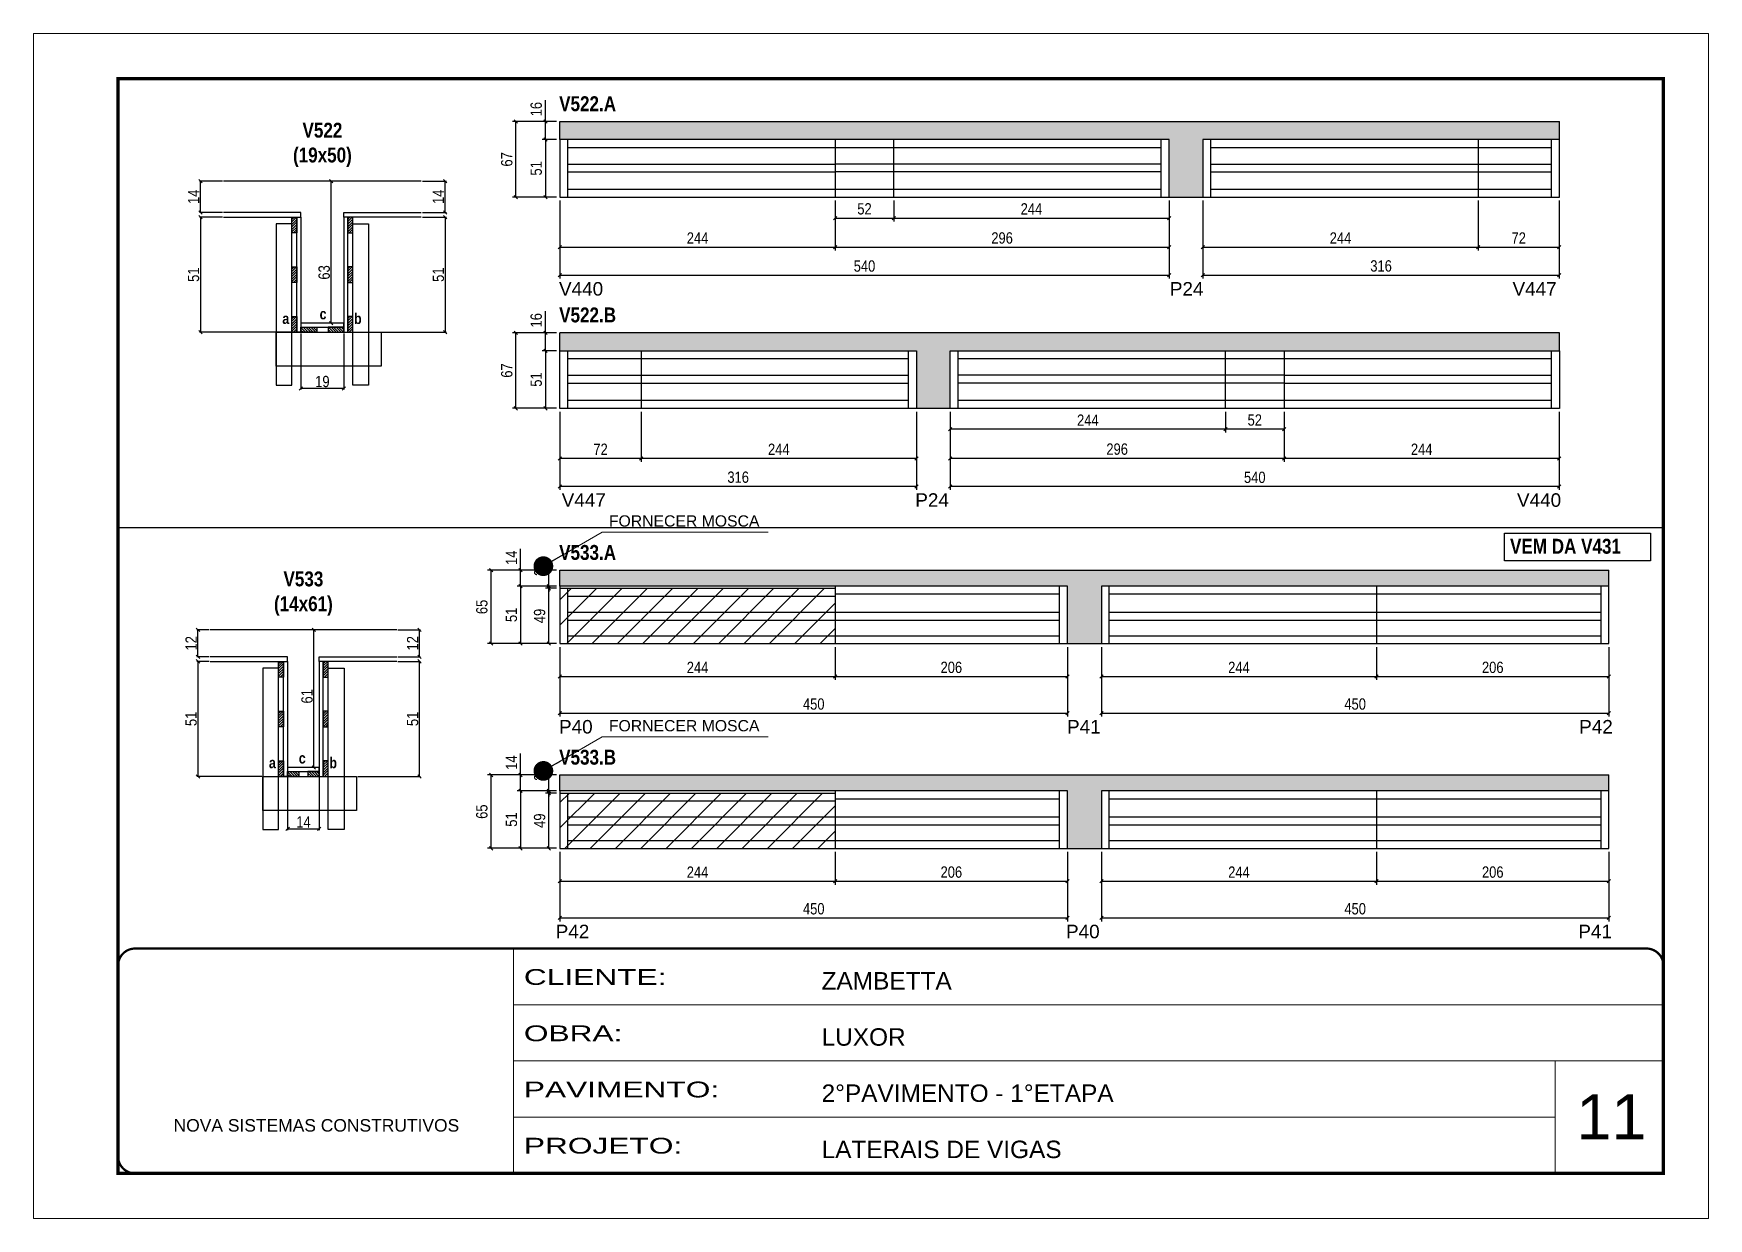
# Model space of a CAD drawing. Extents: x 3309 to 9563, y -2522 to 14608.
# Drawn here: x 6493 to 7978, y 11261 to 12311 of the extents above; entities that cross this region are included whole.
import ezdxf

# ---------------------------------------------------------------- set-up
doc = ezdxf.new("R2010")
doc.units = 0
doc.header["$PDMODE"] = 35
doc.header["$PDSIZE"] = -10
doc.linetypes.add('CONTINUO', pattern=[0])
doc.linetypes.add('DASHED', pattern=[0.75, 0.5, -0.25])
for name, color, linetype in [('5', 5, 'Continuous'), ('COTA', 241, 'Continuous'), ('detalhes', 4, 'Continuous'), ('NOMENCLATURA', 7, 'Continuous'), ('Painéis', 200, 'Continuous'), ('SARR_2.2x7', 40, 'Continuous'), ('SARR_3.5x7', 81, 'Continuous')]:
    doc.layers.add(name, color=color, linetype=linetype)
for name, color, linetype, lineweight in [('CARIMBO', 255, 'Continuous', 9), ('CONCRETO', 251, 'Continuous', 25), ('Folhas', 255, 'Continuous', 9), ('Hachura', 251, 'Continuous', 9), ('SARRAFO DE PRESSAO', 251, 'DASHED', 9)]:
    doc.layers.add(name, color=color, linetype=linetype, lineweight=lineweight)
doc.styles.add('ARIAL', font='arial.ttf')
doc.styles.add('COTA TECNICA', font='techl___.ttf', dxfattribs={"height": 10})
doc.styles.add('COTA TECNICA 2X', font='techl___.ttf', dxfattribs={"height": 10})
doc.styles.get("Standard").update_dxf_attribs({"font": 'arial.ttf'})
doc.styles.add('TECNICA', font='techb___.ttf', dxfattribs={"height": 10})
doc.styles.add('Tecnologia', font='')
doc.styles.get('Tecnologia').set_extended_font_data('Forgotten Futurist')
doc.dimstyles.new('3x', dxfattribs={"dimtxt": 10, "dimasz": 5, "dimexe": 7, "dimexo": 5, "dimgap": 4, "dimtad": 1, "dimdec": 4, "dimlfac": 0.333333, "dimdsep": 46, "dimtxsty": 'Standard', "dimblk": 'DOT', "dimcen": 0.09, "dimclrd": 1, "dimclre": 1, "dimclrt": 2, "dimadec": 0, "dimazin": 2, "dimtfac": 1, "dimtdec": 4, "dimtmove": 0, "dimatfit": 3, "dimldrblk": 'DOT', "dimfxl": 1, "dimtolj": 1, "dimtzin": 0, "dimlwd": 9, "dimlwe": 9, "dimarcsym": 0})
doc.dimstyles.new('PAINEL', dxfattribs={"dimtxt": 10, "dimasz": 3, "dimexe": 3, "dimexo": 3, "dimgap": 3, "dimtad": 1, "dimdec": 1, "dimzin": 12, "dimdsep": 46, "dimtxsty": 'COTA TECNICA', "dimblk1": 'OBLIQUE', "dimblk2": 'OBLIQUE', "dimsah": 1, "dimcen": 0.9, "dimclrd": 4, "dimclre": 4, "dimclrt": 240, "dimadec": 1, "dimazin": 3, "dimtfac": 1, "dimtdec": 1, "dimtmove": 0, "dimatfit": 3, "dimfxl": 1, "dimtolj": 1, "dimtzin": 12, "dimarcsym": 0})
doc.dimstyles.new('SECAO', dxfattribs={"dimscale": 0.333333, "dimtxt": 5, "dimasz": 9, "dimexe": 3, "dimexo": 3, "dimgap": 3, "dimtad": 1, "dimdec": 1, "dimlfac": 0.5, "dimzin": 12, "dimdsep": 46, "dimtxsty": 'COTA TECNICA 2X', "dimblk1": 'OBLIQUE', "dimblk2": 'OBLIQUE', "dimsah": 1, "dimcen": 0.9, "dimclrd": 4, "dimclre": 4, "dimclrt": 240, "dimadec": 1, "dimazin": 3, "dimtfac": 1, "dimtdec": 1, "dimtmove": 0, "dimatfit": 3, "dimfxl": 1, "dimtolj": 1, "dimtzin": 12, "dimarcsym": 0})
pattern_1 = [(135, (39965.5262, -111466.2027), (-1.122532015, -1.122532015), [])]
pattern_2 = [(45, (-116790.1821, -21087.5717), (-1.122532015, 1.122532015), [])]
pattern_3 = [(45, (-116790.1821, -21175.5717), (-1.122532015, 1.122532015), [])]
pattern_4 = [(45, (-116802.018, -21525.1854), (-1.122532015, 1.122532015), [])]
pattern_5 = [(45, (-116790.1821, -21131.5717), (-1.122532015, 1.122532015), [])]

msp = doc.modelspace()

# ---------------------------------------------------------------- texts
at = {"layer": '5', "linetype": 'Continuous'}
for s, rotation, p in [('V440', 359.99996, (6958.76, 12078.46)), ('P24', 359.99996, (7500.32, 12078.46)), ('V447', 359.99996, (7804.14, 12078.46)), ('V447', 0.00004, (6961.15, 11891.31)), ('P24', 0.00004, (7274.62, 11891.31)), ('V440', 0.00004, (7808.07, 11891.31)), ('P40', 359.99996, (6958.76, 11690.42)), ('P41', 359.99996, (7409.16, 11690.42)), ('P42', 359.99996, (7863.2, 11690.42)), ('P42', 0.00004, (6955.82, 11509.01)), ('P40', 359.99996, (7408.25, 11509.01)), ('P41', 0.00004, (7862.45, 11509.01))]:
    msp.add_text(s, height=12, rotation=rotation, dxfattribs=at).set_placement(p)
at = {"layer": 'CARIMBO', "style": 'ARIAL'}
for s, height, p in [('FORNECER MOSCA', 10, (7003, 11873.78)), ('FORNECER MOSCA', 10, (7003, 11692.37)), ('11', 40, (7860.73, 11330.85))]:
    msp.add_text(s, height=height, dxfattribs=at).set_placement(p)
at = {"layer": 'detalhes', "style": 'TECNICA'}
for s, p in [('a', (6713.47, 12053.33)), ('c', (6746.53, 12057.44)), ('b', (6777.03, 12053.32)), ('a', (6701.63, 11659.71)), ('c', (6728.07, 11663.82)), ('b', (6755.19, 11659.7))]:
    msp.add_text(s, height=9.6, dxfattribs=at).set_placement(p)
at = {"layer": 'NOMENCLATURA', "style": 'TECNICA'}
for s, p in [('V522.A', (6958.91, 12241.9)), ('V522.B', (6958.91, 12054.74)), ('V533.A', (6958.91, 11844.29)), ('VEM DA V431', (7801.93, 11849.8)), ('V533.B', (6958.91, 11662.87))]:
    msp.add_text(s, height=13.2, dxfattribs=at).set_placement(p)
at = {"layer": 'NOMENCLATURA', "char_height": 13.2, "attachment_point": 2, "style": 'TECNICA'}
for s, insert in [('V522\\P(19x50)', (6749.02, 12231.66)), ('V533\\P(14x61)', (6732.15, 11834.05))]:
    msp.add_mtext_dynamic_manual_height_columns(s, width=300.2766, gutter_width=1, heights=[0], dxfattribs=dict(at, insert=insert))

# ---------------------------------------------------------------- blocks, each defined once
blk = doc.blocks.new('9999999999')
at = {"color": 30, "linetype": 'CONTINUO'}
for p, q in [((98564.6, 34230.2), (98564.6, 34429.4)), ((98564.6, 34379.6), (99584, 34379.6)), ((98564.6, 34329.8), (99488, 34329.8)), ((99584, 34329.8), (99488, 34329.8)), ((99488, 34329.8), (99488, 34230.2)), ((98564.6, 34280), (99488, 34280))]:
    blk.add_line(p, q, dxfattribs=at)
at = {"color": 30, "linetype": 'CONTINUO', "const_width": 2}
blk.add_lwpolyline([(99584, 34230.2), (99584, 34414.4, 0.414214), (99569, 34429.4), (98229, 34429.4, 0.414214), (98214, 34414.4), (98214, 34245.2, 0.414214), (98229, 34230.2), (99584, 34230.2)], format="xyb", dxfattribs=at)
at = {"layer": 'Folhas'}
blk.add_lwpolyline([(98139, 34190.2), (99624, 34190.2), (99624, 35240.2), (98139, 35240.2)], close=True, dxfattribs=at)
at = {"layer": 'Folhas', "color": 30, "const_width": 3}
blk.add_lwpolyline([(98214, 34230.2), (99584, 34230.2), (99584, 35200.2), (98214, 35200.2)], close=True, dxfattribs=at)
at = {"color": 7, "linetype": 'Continuous', "ltscale": 5, "style": 'ARIAL'}
for s, height, p in [('ZAMBETTA', 15.48, (98837.7, 34393.1)), ('LUXOR', 15.48, (98837.7, 34343.3)), ('2°PAVIMENTO - 1°ETAPA', 15.483, (98837.7, 34293.5)), ('NOVA SISTEMAS CONSTRUTIVOS', 11.059, (98263.2, 34267.2)), ('LATERAIS DE VIGAS', 15.483, (98837.7, 34243.7))]:
    blk.add_text(s, height=height, dxfattribs=at).set_placement(p)
at = {"layer": 'Folhas', "color": 7, "style": 'Tecnologia', "width": 1.5}
for s, p in [('CLIENTE:', (98573.7, 34397.2)), ('OBRA:', (98573.7, 34347.3)), ('PAVIMENTO:', (98573.7, 34297.5)), ('PROJETO:', (98573.7, 34247.7))]:
    blk.add_text(s, height=14, dxfattribs=at).set_placement(p)
blk = doc.blocks.new('_Oblique')
at = {"color": 0, "linetype": 'ByBlock', "lineweight": -2}
blk.add_line((-0.5, -0.5), (0.5, 0.5), dxfattribs=at)
blk = doc.blocks.new('*D161')
at = {"layer": 'COTA', "color": 4, "lineweight": -2, "transparency": 16777216}
for p, q in [((6730, 12045), (6730, 11995.2)), ((6768, 12045), (6768, 11995.2)), ((6768, 11996.2), (6730, 11996.2))]:
    blk.add_line(p, q, dxfattribs=at)
at = {"layer": 'Defpoints', "color": 0, "transparency": 16777216}
for p in [(6730, 12046), (6768, 12046), (6730, 11996.2)]:
    blk.add_point(p, dxfattribs=at)
at = {"layer": 'COTA', "color": 4, "lineweight": -2, "transparency": 16777216, "xscale": 3, "yscale": 3, "zscale": 3, "rotation": 180}
blk.add_blockref('_Oblique', (6730, 11996.2), dxfattribs=at)
at = {"layer": 'COTA', "color": 4, "lineweight": -2, "transparency": 16777216, "xscale": 3, "yscale": 3, "zscale": 3}
blk.add_blockref('_Oblique', (6768, 11996.2), dxfattribs=at)
at = {"layer": 'COTA', "color": 240, "transparency": 16777216, "insert": (6749, 12002.3), "char_height": 10, "attachment_point": 5, "style": 'COTA TECNICA 2X'}
blk.add_mtext('\\A1;19', dxfattribs=at)
blk = doc.blocks.new('*D162')
at = {"layer": 'COTA', "color": 4, "lineweight": -2, "transparency": 16777216}
for p, q in [((6660.3, 12148), (6639.9, 12148)), ((6640.9, 12148), (6640.9, 12046)), ((6721, 12046), (6639.9, 12046))]:
    blk.add_line(p, q, dxfattribs=at)
at = {"layer": 'Defpoints', "color": 0, "transparency": 16777216}
for p in [(6661.3, 12148), (6640.9, 12046), (6722, 12046, 0)]:
    blk.add_point(p, dxfattribs=at)
at = {"layer": 'COTA', "color": 4, "lineweight": -2, "transparency": 16777216, "xscale": 3, "yscale": 3, "zscale": 3}
for p, rotation in [((6640.9, 12148), 90), ((6640.9, 12046), 270)]:
    blk.add_blockref('_Oblique', p, dxfattribs=dict(at, rotation=rotation))
at = {"layer": 'COTA', "color": 240, "transparency": 16777216, "insert": (6634.8, 12097), "char_height": 10, "attachment_point": 5, "rotation": 90, "style": 'COTA TECNICA 2X'}
blk.add_mtext('\\A1;51', dxfattribs=at)
blk = doc.blocks.new('*D163')
at = {"layer": 'COTA', "color": 4, "lineweight": -2, "transparency": 16777216}
for p, q in [((6837.7, 12148), (6858.9, 12148)), ((6857.9, 12148), (6857.9, 12046)), ((6777, 12046), (6858.9, 12046))]:
    blk.add_line(p, q, dxfattribs=at)
at = {"layer": 'Defpoints', "color": 0, "transparency": 16777216}
for p in [(6836.7, 12148), (6776, 12046, 0), (6857.9, 12046)]:
    blk.add_point(p, dxfattribs=at)
at = {"layer": 'COTA', "color": 4, "lineweight": -2, "transparency": 16777216, "xscale": 3, "yscale": 3, "zscale": 3}
for p, rotation in [((6857.9, 12148), 90), ((6857.9, 12046), 270)]:
    blk.add_blockref('_Oblique', p, dxfattribs=dict(at, rotation=rotation))
at = {"layer": 'COTA', "color": 240, "transparency": 16777216, "insert": (6851.8, 12097), "char_height": 10, "attachment_point": 5, "rotation": 90, "style": 'COTA TECNICA 2X'}
blk.add_mtext('\\A1;51', dxfattribs=at)
blk = doc.blocks.new('*D164')
at = {"layer": 'COTA', "color": 4, "lineweight": -2, "transparency": 16777216}
for p, q in [((6767, 12180), (6755.8, 12180)), ((6756.8, 12054), (6756.8, 12180)), ((6767, 12054), (6755.8, 12054))]:
    blk.add_line(p, q, dxfattribs=at)
at = {"layer": 'Defpoints', "color": 0, "transparency": 16777216}
for p in [(6756.8, 12180), (6768, 12180), (6768, 12054)]:
    blk.add_point(p, dxfattribs=at)
at = {"layer": 'COTA', "color": 4, "lineweight": -2, "transparency": 16777216, "xscale": 3, "yscale": 3, "zscale": 3}
for p, rotation in [((6756.8, 12180), 90), ((6756.8, 12054), 270)]:
    blk.add_blockref('_Oblique', p, dxfattribs=dict(at, rotation=rotation))
at = {"layer": 'COTA', "color": 240, "transparency": 16777216, "insert": (6750.6, 12099), "char_height": 10, "attachment_point": 5, "rotation": 90, "style": 'COTA TECNICA 2X'}
blk.add_mtext('\\A1;63', dxfattribs=at)
blk = doc.blocks.new('*D165')
at = {"layer": 'COTA', "color": 4, "lineweight": -2, "transparency": 16777216}
for p, q in [((6837.7, 12180), (6858.9, 12180)), ((6857.9, 12152), (6857.9, 12180)), ((6837.7, 12152), (6858.9, 12152))]:
    blk.add_line(p, q, dxfattribs=at)
at = {"layer": 'Defpoints', "color": 0, "transparency": 16777216}
for p in [(6836.7, 12180), (6857.9, 12180), (6836.7, 12152)]:
    blk.add_point(p, dxfattribs=at)
at = {"layer": 'COTA', "color": 4, "lineweight": -2, "transparency": 16777216, "xscale": 3, "yscale": 3, "zscale": 3}
for p, rotation in [((6857.9, 12180), 90), ((6857.9, 12152), 270)]:
    blk.add_blockref('_Oblique', p, dxfattribs=dict(at, rotation=rotation))
at = {"layer": 'COTA', "color": 240, "transparency": 16777216, "insert": (6851.8, 12166), "char_height": 10, "attachment_point": 5, "rotation": 90, "style": 'COTA TECNICA 2X'}
blk.add_mtext('\\A1;14', dxfattribs=at)
blk = doc.blocks.new('*D166')
at = {"layer": 'COTA', "color": 4, "lineweight": -2, "transparency": 16777216}
for p, q in [((6660.3, 12180), (6639.9, 12180)), ((6640.9, 12152), (6640.9, 12180)), ((6660.3, 12152), (6639.9, 12152))]:
    blk.add_line(p, q, dxfattribs=at)
at = {"layer": 'Defpoints', "color": 0, "transparency": 16777216}
for p in [(6640.9, 12180), (6661.3, 12180), (6661.3, 12152)]:
    blk.add_point(p, dxfattribs=at)
at = {"layer": 'COTA', "color": 4, "lineweight": -2, "transparency": 16777216, "xscale": 3, "yscale": 3, "zscale": 3}
for p, rotation in [((6640.9, 12180), 90), ((6640.9, 12152), 270)]:
    blk.add_blockref('_Oblique', p, dxfattribs=dict(at, rotation=rotation))
at = {"layer": 'COTA', "color": 240, "transparency": 16777216, "insert": (6634.9, 12166), "char_height": 10, "attachment_point": 5, "rotation": 90, "style": 'COTA TECNICA 2X'}
blk.add_mtext('\\A1;14', dxfattribs=at)
blk = doc.blocks.new('*D174')
at = {"layer": 'COTA', "color": 4, "lineweight": -2, "transparency": 16777216}
for p, q in [((6959.6, 12162.7), (6959.6, 12093.5)), ((7499.6, 12162.7), (7499.6, 12093.5)), ((6959.6, 12096.5), (7499.6, 12096.5))]:
    blk.add_line(p, q, dxfattribs=at)
at = {"layer": 'Defpoints', "color": 0, "transparency": 16777216}
for p in [(6959.6, 12165.7), (7499.6, 12165.7), (7499.6, 12096.5)]:
    blk.add_point(p, dxfattribs=at)
at = {"layer": 'COTA', "color": 4, "lineweight": -2, "transparency": 16777216, "xscale": 3, "yscale": 3, "zscale": 3, "rotation": 180}
blk.add_blockref('_Oblique', (6959.6, 12096.5), dxfattribs=at)
at = {"layer": 'COTA', "color": 4, "lineweight": -2, "transparency": 16777216, "xscale": 3, "yscale": 3, "zscale": 3}
blk.add_blockref('_Oblique', (7499.6, 12096.5), dxfattribs=at)
at = {"layer": 'COTA', "color": 240, "transparency": 16777216, "insert": (7229.6, 12104.6), "char_height": 10, "attachment_point": 5, "style": 'COTA TECNICA'}
blk.add_mtext('\\A1;540', dxfattribs=at)
blk = doc.blocks.new('*D169')
at = {"layer": 'COTA', "color": 4, "lineweight": -2, "transparency": 16777216}
for p, q in [((6959.6, 12162.7), (6959.6, 12118.4)), ((7203.6, 12162.7), (7203.6, 12118.4)), ((6959.6, 12121.4), (7203.6, 12121.4))]:
    blk.add_line(p, q, dxfattribs=at)
at = {"layer": 'Defpoints', "color": 0, "transparency": 16777216}
for p in [(6959.6, 12165.7), (7203.6, 12165.7), (7203.6, 12121.4)]:
    blk.add_point(p, dxfattribs=at)
at = {"layer": 'COTA', "color": 4, "lineweight": -2, "transparency": 16777216, "xscale": 3, "yscale": 3, "zscale": 3, "rotation": 180}
blk.add_blockref('_Oblique', (6959.6, 12121.4), dxfattribs=at)
at = {"layer": 'COTA', "color": 4, "lineweight": -2, "transparency": 16777216, "xscale": 3, "yscale": 3, "zscale": 3}
blk.add_blockref('_Oblique', (7203.6, 12121.4), dxfattribs=at)
at = {"layer": 'COTA', "color": 240, "transparency": 16777216, "insert": (7081.6, 12129.5), "char_height": 10, "attachment_point": 5, "style": 'COTA TECNICA'}
blk.add_mtext('\\A1;244', dxfattribs=at)
blk = doc.blocks.new('*D170')
at = {"layer": 'COTA', "color": 4, "lineweight": -2, "transparency": 16777216}
for p, q in [((7203.6, 12162.7), (7203.6, 12118.4)), ((7499.6, 12162.7), (7499.6, 12118.4)), ((7203.6, 12121.4), (7499.6, 12121.4))]:
    blk.add_line(p, q, dxfattribs=at)
at = {"layer": 'Defpoints', "color": 0, "transparency": 16777216}
for p in [(7203.6, 12165.7), (7499.6, 12165.7), (7499.6, 12121.4)]:
    blk.add_point(p, dxfattribs=at)
at = {"layer": 'COTA', "color": 4, "lineweight": -2, "transparency": 16777216, "xscale": 3, "yscale": 3, "zscale": 3, "rotation": 180}
blk.add_blockref('_Oblique', (7203.6, 12121.4), dxfattribs=at)
at = {"layer": 'COTA', "color": 4, "lineweight": -2, "transparency": 16777216, "xscale": 3, "yscale": 3, "zscale": 3}
blk.add_blockref('_Oblique', (7499.6, 12121.4), dxfattribs=at)
at = {"layer": 'COTA', "color": 240, "transparency": 16777216, "insert": (7351.6, 12129.5), "char_height": 10, "attachment_point": 5, "style": 'COTA TECNICA'}
blk.add_mtext('\\A1;296', dxfattribs=at)
blk = doc.blocks.new('*D171')
at = {"layer": 'COTA', "color": 4, "lineweight": -2, "transparency": 16777216}
for p, q in [((6956.6, 12216.7), (6943.7, 12216.7)), ((6946.7, 12216.7), (6946.7, 12165.7)), ((6956.6, 12165.7), (6943.7, 12165.7))]:
    blk.add_line(p, q, dxfattribs=at)
at = {"layer": 'Defpoints', "color": 0, "transparency": 16777216}
for p in [(6959.6, 12216.7), (6946.7, 12165.7), (6959.6, 12165.7)]:
    blk.add_point(p, dxfattribs=at)
at = {"layer": 'COTA', "color": 4, "lineweight": -2, "transparency": 16777216, "xscale": 3, "yscale": 3, "zscale": 3}
for p, rotation in [((6946.7, 12216.7), 90), ((6946.7, 12165.7), 270)]:
    blk.add_blockref('_Oblique', p, dxfattribs=dict(at, rotation=rotation))
at = {"layer": 'COTA', "color": 240, "transparency": 16777216, "insert": (6938.6, 12191.2), "char_height": 10, "attachment_point": 5, "rotation": 90, "style": 'COTA TECNICA'}
blk.add_mtext('\\A1;51', dxfattribs=at)
blk = doc.blocks.new('*D172')
at = {"layer": 'COTA', "color": 4, "lineweight": -2, "transparency": 16777216}
for p, q in [((6946.7, 12232.7), (6946.7, 12251.7)), ((6956.6, 12232.7), (6943.7, 12232.7)), ((6946.7, 12216.7), (6946.7, 12232.7)), ((6956.6, 12216.7), (6943.7, 12216.7))]:
    blk.add_line(p, q, dxfattribs=at)
at = {"layer": 'Defpoints', "color": 0, "transparency": 16777216}
for p in [(6946.7, 12232.7), (6959.6, 12232.7), (6959.6, 12216.7)]:
    blk.add_point(p, dxfattribs=at)
at = {"layer": 'COTA', "color": 4, "lineweight": -2, "transparency": 16777216, "xscale": 3, "yscale": 3, "zscale": 3}
for p, rotation in [((6946.7, 12232.7), 90), ((6946.7, 12216.7), 270)]:
    blk.add_blockref('_Oblique', p, dxfattribs=dict(at, rotation=rotation))
at = {"layer": 'COTA', "color": 240, "transparency": 16777216, "insert": (6938.6, 12243.7), "char_height": 10, "attachment_point": 5, "rotation": 90, "style": 'COTA TECNICA'}
blk.add_mtext('\\A1;16', dxfattribs=at)
blk = doc.blocks.new('*D173')
at = {"layer": 'COTA', "color": 4, "lineweight": -2, "transparency": 16777216}
for p, q in [((6956.6, 12232.7), (6917.6, 12232.7)), ((6920.6, 12165.7), (6920.6, 12232.7)), ((6956.6, 12165.7), (6917.6, 12165.7))]:
    blk.add_line(p, q, dxfattribs=at)
at = {"layer": 'Defpoints', "color": 0, "transparency": 16777216}
for p in [(6920.6, 12232.7), (6959.6, 12232.7), (6959.6, 12165.7)]:
    blk.add_point(p, dxfattribs=at)
at = {"layer": 'COTA', "color": 4, "lineweight": -2, "transparency": 16777216, "xscale": 3, "yscale": 3, "zscale": 3}
for p, rotation in [((6920.6, 12232.7), 90), ((6920.6, 12165.7), 270)]:
    blk.add_blockref('_Oblique', p, dxfattribs=dict(at, rotation=rotation))
at = {"layer": 'COTA', "color": 240, "transparency": 16777216, "insert": (6912.5, 12199.2), "char_height": 10, "attachment_point": 5, "rotation": 90, "style": 'COTA TECNICA'}
blk.add_mtext('\\A1;67', dxfattribs=at)
blk = doc.blocks.new('*D175')
at = {"layer": 'COTA', "color": 4, "lineweight": -2, "transparency": 16777216}
for p, q in [((7203.6, 12162.7), (7203.6, 12144.2)), ((7255.6, 12162.7), (7255.6, 12144.2)), ((7203.6, 12147.2), (7255.6, 12147.2))]:
    blk.add_line(p, q, dxfattribs=at)
at = {"layer": 'Defpoints', "color": 0, "transparency": 16777216}
for p in [(7203.6, 12165.7), (7255.6, 12165.7), (7255.6, 12147.2)]:
    blk.add_point(p, dxfattribs=at)
at = {"layer": 'COTA', "color": 4, "lineweight": -2, "transparency": 16777216, "xscale": 3, "yscale": 3, "zscale": 3, "rotation": 180}
blk.add_blockref('_Oblique', (7203.6, 12147.2), dxfattribs=at)
at = {"layer": 'COTA', "color": 4, "lineweight": -2, "transparency": 16777216, "xscale": 3, "yscale": 3, "zscale": 3}
blk.add_blockref('_Oblique', (7255.6, 12147.2), dxfattribs=at)
at = {"layer": 'COTA', "color": 240, "transparency": 16777216, "insert": (7229.6, 12155.3), "char_height": 10, "attachment_point": 5, "style": 'COTA TECNICA'}
blk.add_mtext('\\A1;52', dxfattribs=at)
blk = doc.blocks.new('*D176')
at = {"layer": 'COTA', "color": 4, "lineweight": -2, "transparency": 16777216}
for p, q in [((7255.6, 12162.7), (7255.6, 12144.2)), ((7499.6, 12162.7), (7499.6, 12144.2)), ((7255.6, 12147.2), (7499.6, 12147.2))]:
    blk.add_line(p, q, dxfattribs=at)
at = {"layer": 'Defpoints', "color": 0, "transparency": 16777216}
for p in [(7255.6, 12165.7), (7499.6, 12165.7), (7499.6, 12147.2)]:
    blk.add_point(p, dxfattribs=at)
at = {"layer": 'COTA', "color": 4, "lineweight": -2, "transparency": 16777216, "xscale": 3, "yscale": 3, "zscale": 3, "rotation": 180}
blk.add_blockref('_Oblique', (7255.6, 12147.2), dxfattribs=at)
at = {"layer": 'COTA', "color": 4, "lineweight": -2, "transparency": 16777216, "xscale": 3, "yscale": 3, "zscale": 3}
blk.add_blockref('_Oblique', (7499.6, 12147.2), dxfattribs=at)
at = {"layer": 'COTA', "color": 240, "transparency": 16777216, "insert": (7377.6, 12155.3), "char_height": 10, "attachment_point": 5, "style": 'COTA TECNICA'}
blk.add_mtext('\\A1;244', dxfattribs=at)
blk = doc.blocks.new('*D179')
at = {"layer": 'COTA', "color": 4, "lineweight": -2, "transparency": 16777216}
for p, q in [((7529.6, 12162.7), (7529.6, 12093.5)), ((7845.6, 12162.7), (7845.6, 12093.5)), ((7529.6, 12096.5), (7845.6, 12096.5))]:
    blk.add_line(p, q, dxfattribs=at)
at = {"layer": 'Defpoints', "color": 0, "transparency": 16777216}
for p in [(7529.6, 12165.7), (7845.6, 12165.7), (7845.6, 12096.5)]:
    blk.add_point(p, dxfattribs=at)
at = {"layer": 'COTA', "color": 4, "lineweight": -2, "transparency": 16777216, "xscale": 3, "yscale": 3, "zscale": 3, "rotation": 180}
blk.add_blockref('_Oblique', (7529.6, 12096.5), dxfattribs=at)
at = {"layer": 'COTA', "color": 4, "lineweight": -2, "transparency": 16777216, "xscale": 3, "yscale": 3, "zscale": 3}
blk.add_blockref('_Oblique', (7845.6, 12096.5), dxfattribs=at)
at = {"layer": 'COTA', "color": 240, "transparency": 16777216, "insert": (7687.6, 12104.7), "char_height": 10, "attachment_point": 5, "style": 'COTA TECNICA'}
blk.add_mtext('\\A1;316', dxfattribs=at)
blk = doc.blocks.new('*D177')
at = {"layer": 'COTA', "color": 4, "lineweight": -2, "transparency": 16777216}
for p, q in [((7529.6, 12162.7), (7529.6, 12118.4)), ((7773.6, 12162.7), (7773.6, 12118.4)), ((7529.6, 12121.4), (7773.6, 12121.4))]:
    blk.add_line(p, q, dxfattribs=at)
at = {"layer": 'Defpoints', "color": 0, "transparency": 16777216}
for p in [(7529.6, 12165.7), (7773.6, 12165.7), (7773.6, 12121.4)]:
    blk.add_point(p, dxfattribs=at)
at = {"layer": 'COTA', "color": 4, "lineweight": -2, "transparency": 16777216, "xscale": 3, "yscale": 3, "zscale": 3, "rotation": 180}
blk.add_blockref('_Oblique', (7529.6, 12121.4), dxfattribs=at)
at = {"layer": 'COTA', "color": 4, "lineweight": -2, "transparency": 16777216, "xscale": 3, "yscale": 3, "zscale": 3}
blk.add_blockref('_Oblique', (7773.6, 12121.4), dxfattribs=at)
at = {"layer": 'COTA', "color": 240, "transparency": 16777216, "insert": (7651.6, 12129.5), "char_height": 10, "attachment_point": 5, "style": 'COTA TECNICA'}
blk.add_mtext('\\A1;244', dxfattribs=at)
blk = doc.blocks.new('*D178')
at = {"layer": 'COTA', "color": 4, "lineweight": -2, "transparency": 16777216}
for p, q in [((7773.6, 12162.7), (7773.6, 12118.4)), ((7845.6, 12162.7), (7845.6, 12118.4)), ((7773.6, 12121.4), (7845.6, 12121.4))]:
    blk.add_line(p, q, dxfattribs=at)
at = {"layer": 'Defpoints', "color": 0, "transparency": 16777216}
for p in [(7773.6, 12165.7), (7845.6, 12165.7), (7845.6, 12121.4)]:
    blk.add_point(p, dxfattribs=at)
at = {"layer": 'COTA', "color": 4, "lineweight": -2, "transparency": 16777216, "xscale": 3, "yscale": 3, "zscale": 3, "rotation": 180}
blk.add_blockref('_Oblique', (7773.6, 12121.4), dxfattribs=at)
at = {"layer": 'COTA', "color": 4, "lineweight": -2, "transparency": 16777216, "xscale": 3, "yscale": 3, "zscale": 3}
blk.add_blockref('_Oblique', (7845.6, 12121.4), dxfattribs=at)
at = {"layer": 'COTA', "color": 240, "transparency": 16777216, "insert": (7809.6, 12129.5), "char_height": 10, "attachment_point": 5, "style": 'COTA TECNICA'}
blk.add_mtext('\\A1;72', dxfattribs=at)
blk = doc.blocks.new('*D180')
at = {"layer": 'COTA', "color": 4, "lineweight": -2, "transparency": 16777216}
for p, q in [((7305.6, 11975.6), (7305.6, 11906.3)), ((7845.6, 11975.6), (7845.6, 11906.3)), ((7845.6, 11909.3), (7305.6, 11909.3))]:
    blk.add_line(p, q, dxfattribs=at)
at = {"layer": 'Defpoints', "color": 0, "transparency": 16777216}
for p in [(7305.6, 11978.6), (7845.6, 11978.6), (7305.6, 11909.3)]:
    blk.add_point(p, dxfattribs=at)
at = {"layer": 'COTA', "color": 4, "lineweight": -2, "transparency": 16777216, "xscale": 3, "yscale": 3, "zscale": 3, "rotation": 180}
blk.add_blockref('_Oblique', (7305.6, 11909.3), dxfattribs=at)
at = {"layer": 'COTA', "color": 4, "lineweight": -2, "transparency": 16777216, "xscale": 3, "yscale": 3, "zscale": 3}
blk.add_blockref('_Oblique', (7845.6, 11909.3), dxfattribs=at)
at = {"layer": 'COTA', "color": 240, "transparency": 16777216, "insert": (7575.6, 11917.4), "char_height": 10, "attachment_point": 5, "style": 'COTA TECNICA'}
blk.add_mtext('\\A1;540', dxfattribs=at)
blk = doc.blocks.new('*D181')
at = {"layer": 'COTA', "color": 4, "lineweight": -2, "transparency": 16777216}
for p, q in [((7601.6, 11975.6), (7601.6, 11931.2)), ((7845.6, 11975.6), (7845.6, 11931.2)), ((7845.6, 11934.2), (7601.6, 11934.2))]:
    blk.add_line(p, q, dxfattribs=at)
at = {"layer": 'Defpoints', "color": 0, "transparency": 16777216}
for p in [(7601.6, 11978.6), (7845.6, 11978.6), (7601.6, 11934.2)]:
    blk.add_point(p, dxfattribs=at)
at = {"layer": 'COTA', "color": 4, "lineweight": -2, "transparency": 16777216, "xscale": 3, "yscale": 3, "zscale": 3, "rotation": 180}
blk.add_blockref('_Oblique', (7601.6, 11934.2), dxfattribs=at)
at = {"layer": 'COTA', "color": 4, "lineweight": -2, "transparency": 16777216, "xscale": 3, "yscale": 3, "zscale": 3}
blk.add_blockref('_Oblique', (7845.6, 11934.2), dxfattribs=at)
at = {"layer": 'COTA', "color": 240, "transparency": 16777216, "insert": (7723.6, 11942.3), "char_height": 10, "attachment_point": 5, "style": 'COTA TECNICA'}
blk.add_mtext('\\A1;244', dxfattribs=at)
blk = doc.blocks.new('*D182')
at = {"layer": 'COTA', "color": 4, "lineweight": -2, "transparency": 16777216}
for p, q in [((7305.6, 11975.6), (7305.6, 11931.2)), ((7601.6, 11975.6), (7601.6, 11931.2)), ((7601.6, 11934.2), (7305.6, 11934.2))]:
    blk.add_line(p, q, dxfattribs=at)
at = {"layer": 'Defpoints', "color": 0, "transparency": 16777216}
for p in [(7305.6, 11978.6), (7601.6, 11978.6), (7305.6, 11934.2)]:
    blk.add_point(p, dxfattribs=at)
at = {"layer": 'COTA', "color": 4, "lineweight": -2, "transparency": 16777216, "xscale": 3, "yscale": 3, "zscale": 3, "rotation": 180}
blk.add_blockref('_Oblique', (7305.6, 11934.2), dxfattribs=at)
at = {"layer": 'COTA', "color": 4, "lineweight": -2, "transparency": 16777216, "xscale": 3, "yscale": 3, "zscale": 3}
blk.add_blockref('_Oblique', (7601.6, 11934.2), dxfattribs=at)
at = {"layer": 'COTA', "color": 240, "transparency": 16777216, "insert": (7453.6, 11942.4), "char_height": 10, "attachment_point": 5, "style": 'COTA TECNICA'}
blk.add_mtext('\\A1;296', dxfattribs=at)
blk = doc.blocks.new('*D186')
at = {"layer": 'COTA', "color": 4, "lineweight": -2, "transparency": 16777216}
for p, q in [((7549.6, 11975.6), (7549.6, 11957.1)), ((7601.6, 11975.6), (7601.6, 11957.1)), ((7601.6, 11960.1), (7549.6, 11960.1))]:
    blk.add_line(p, q, dxfattribs=at)
at = {"layer": 'Defpoints', "color": 0, "transparency": 16777216}
for p in [(7549.6, 11978.6), (7601.6, 11978.6), (7549.6, 11960.1)]:
    blk.add_point(p, dxfattribs=at)
at = {"layer": 'COTA', "color": 4, "lineweight": -2, "transparency": 16777216, "xscale": 3, "yscale": 3, "zscale": 3, "rotation": 180}
blk.add_blockref('_Oblique', (7549.6, 11960.1), dxfattribs=at)
at = {"layer": 'COTA', "color": 4, "lineweight": -2, "transparency": 16777216, "xscale": 3, "yscale": 3, "zscale": 3}
blk.add_blockref('_Oblique', (7601.6, 11960.1), dxfattribs=at)
at = {"layer": 'COTA', "color": 240, "transparency": 16777216, "insert": (7575.6, 11968.2), "char_height": 10, "attachment_point": 5, "style": 'COTA TECNICA'}
blk.add_mtext('\\A1;52', dxfattribs=at)
blk = doc.blocks.new('*D187')
at = {"layer": 'COTA', "color": 4, "lineweight": -2, "transparency": 16777216}
for p, q in [((7305.6, 11975.6), (7305.6, 11957.1)), ((7549.6, 11975.6), (7549.6, 11957.1)), ((7549.6, 11960.1), (7305.6, 11960.1))]:
    blk.add_line(p, q, dxfattribs=at)
at = {"layer": 'Defpoints', "color": 0, "transparency": 16777216}
for p in [(7305.6, 11978.6), (7549.6, 11978.6), (7305.6, 11960.1)]:
    blk.add_point(p, dxfattribs=at)
at = {"layer": 'COTA', "color": 4, "lineweight": -2, "transparency": 16777216, "xscale": 3, "yscale": 3, "zscale": 3, "rotation": 180}
blk.add_blockref('_Oblique', (7305.6, 11960.1), dxfattribs=at)
at = {"layer": 'COTA', "color": 4, "lineweight": -2, "transparency": 16777216, "xscale": 3, "yscale": 3, "zscale": 3}
blk.add_blockref('_Oblique', (7549.6, 11960.1), dxfattribs=at)
at = {"layer": 'COTA', "color": 240, "transparency": 16777216, "insert": (7427.6, 11968.1), "char_height": 10, "attachment_point": 5, "style": 'COTA TECNICA'}
blk.add_mtext('\\A1;244', dxfattribs=at)
blk = doc.blocks.new('*D183')
at = {"layer": 'COTA', "color": 4, "lineweight": -2, "transparency": 16777216}
for p, q in [((6959.6, 11975.6), (6959.6, 11906.3)), ((7275.6, 11975.6), (7275.6, 11906.3)), ((7275.6, 11909.3), (6959.6, 11909.3))]:
    blk.add_line(p, q, dxfattribs=at)
at = {"layer": 'Defpoints', "color": 0, "transparency": 16777216}
for p in [(6959.6, 11978.6), (7275.6, 11978.6), (6959.6, 11909.3)]:
    blk.add_point(p, dxfattribs=at)
at = {"layer": 'COTA', "color": 4, "lineweight": -2, "transparency": 16777216, "xscale": 3, "yscale": 3, "zscale": 3, "rotation": 180}
blk.add_blockref('_Oblique', (6959.6, 11909.3), dxfattribs=at)
at = {"layer": 'COTA', "color": 4, "lineweight": -2, "transparency": 16777216, "xscale": 3, "yscale": 3, "zscale": 3}
blk.add_blockref('_Oblique', (7275.6, 11909.3), dxfattribs=at)
at = {"layer": 'COTA', "color": 240, "transparency": 16777216, "insert": (7117.6, 11917.5), "char_height": 10, "attachment_point": 5, "style": 'COTA TECNICA'}
blk.add_mtext('\\A1;316', dxfattribs=at)
blk = doc.blocks.new('*D184')
at = {"layer": 'COTA', "color": 4, "lineweight": -2, "transparency": 16777216}
for p, q in [((7031.6, 11975.6), (7031.6, 11931.2)), ((7275.6, 11975.6), (7275.6, 11931.2)), ((7275.6, 11934.2), (7031.6, 11934.2))]:
    blk.add_line(p, q, dxfattribs=at)
at = {"layer": 'Defpoints', "color": 0, "transparency": 16777216}
for p in [(7031.6, 11978.6), (7275.6, 11978.6), (7031.6, 11934.2)]:
    blk.add_point(p, dxfattribs=at)
at = {"layer": 'COTA', "color": 4, "lineweight": -2, "transparency": 16777216, "xscale": 3, "yscale": 3, "zscale": 3, "rotation": 180}
blk.add_blockref('_Oblique', (7031.6, 11934.2), dxfattribs=at)
at = {"layer": 'COTA', "color": 4, "lineweight": -2, "transparency": 16777216, "xscale": 3, "yscale": 3, "zscale": 3}
blk.add_blockref('_Oblique', (7275.6, 11934.2), dxfattribs=at)
at = {"layer": 'COTA', "color": 240, "transparency": 16777216, "insert": (7153.6, 11942.3), "char_height": 10, "attachment_point": 5, "style": 'COTA TECNICA'}
blk.add_mtext('\\A1;244', dxfattribs=at)
blk = doc.blocks.new('*D185')
at = {"layer": 'COTA', "color": 4, "lineweight": -2, "transparency": 16777216}
for p, q in [((6959.6, 11975.6), (6959.6, 11931.2)), ((7031.6, 11975.6), (7031.6, 11931.2)), ((7031.6, 11934.2), (6959.6, 11934.2))]:
    blk.add_line(p, q, dxfattribs=at)
at = {"layer": 'Defpoints', "color": 0, "transparency": 16777216}
for p in [(6959.6, 11978.6), (7031.6, 11978.6), (6959.6, 11934.2)]:
    blk.add_point(p, dxfattribs=at)
at = {"layer": 'COTA', "color": 4, "lineweight": -2, "transparency": 16777216, "xscale": 3, "yscale": 3, "zscale": 3, "rotation": 180}
blk.add_blockref('_Oblique', (6959.6, 11934.2), dxfattribs=at)
at = {"layer": 'COTA', "color": 4, "lineweight": -2, "transparency": 16777216, "xscale": 3, "yscale": 3, "zscale": 3}
blk.add_blockref('_Oblique', (7031.6, 11934.2), dxfattribs=at)
at = {"layer": 'COTA', "color": 240, "transparency": 16777216, "insert": (6995.6, 11942.3), "char_height": 10, "attachment_point": 5, "style": 'COTA TECNICA'}
blk.add_mtext('\\A1;72', dxfattribs=at)
blk = doc.blocks.new('*D188')
at = {"layer": 'COTA', "color": 4, "lineweight": -2, "transparency": 16777216}
for p, q in [((6956.6, 12029.6), (6943.7, 12029.6)), ((6946.7, 12029.6), (6946.7, 11978.6)), ((6956.6, 11978.6), (6943.7, 11978.6))]:
    blk.add_line(p, q, dxfattribs=at)
at = {"layer": 'Defpoints', "color": 0, "transparency": 16777216}
for p in [(6959.6, 12029.6), (6946.7, 11978.6), (6959.6, 11978.6)]:
    blk.add_point(p, dxfattribs=at)
at = {"layer": 'COTA', "color": 4, "lineweight": -2, "transparency": 16777216, "xscale": 3, "yscale": 3, "zscale": 3}
for p, rotation in [((6946.7, 12029.6), 90), ((6946.7, 11978.6), 270)]:
    blk.add_blockref('_Oblique', p, dxfattribs=dict(at, rotation=rotation))
at = {"layer": 'COTA', "color": 240, "transparency": 16777216, "insert": (6938.6, 12004.1), "char_height": 10, "attachment_point": 5, "rotation": 90, "style": 'COTA TECNICA'}
blk.add_mtext('\\A1;51', dxfattribs=at)
blk = doc.blocks.new('*D189')
at = {"layer": 'COTA', "color": 4, "lineweight": -2, "transparency": 16777216}
for p, q in [((6946.7, 12045.6), (6946.7, 12064.6)), ((6956.6, 12045.6), (6943.7, 12045.6)), ((6946.7, 12029.6), (6946.7, 12045.6)), ((6956.6, 12029.6), (6943.7, 12029.6))]:
    blk.add_line(p, q, dxfattribs=at)
at = {"layer": 'Defpoints', "color": 0, "transparency": 16777216}
for p in [(6946.7, 12045.6), (6959.6, 12045.6), (6959.6, 12029.6)]:
    blk.add_point(p, dxfattribs=at)
at = {"layer": 'COTA', "color": 4, "lineweight": -2, "transparency": 16777216, "xscale": 3, "yscale": 3, "zscale": 3}
for p, rotation in [((6946.7, 12045.6), 90), ((6946.7, 12029.6), 270)]:
    blk.add_blockref('_Oblique', p, dxfattribs=dict(at, rotation=rotation))
at = {"layer": 'COTA', "color": 240, "transparency": 16777216, "insert": (6938.6, 12056.6), "char_height": 10, "attachment_point": 5, "rotation": 90, "style": 'COTA TECNICA'}
blk.add_mtext('\\A1;16', dxfattribs=at)
blk = doc.blocks.new('*D190')
at = {"layer": 'COTA', "color": 4, "lineweight": -2, "transparency": 16777216}
for p, q in [((6956.6, 12045.6), (6917.6, 12045.6)), ((6920.6, 11978.6), (6920.6, 12045.6)), ((6956.6, 11978.6), (6917.6, 11978.6))]:
    blk.add_line(p, q, dxfattribs=at)
at = {"layer": 'Defpoints', "color": 0, "transparency": 16777216}
for p in [(6920.6, 12045.6), (6959.6, 12045.6), (6959.6, 11978.6)]:
    blk.add_point(p, dxfattribs=at)
at = {"layer": 'COTA', "color": 4, "lineweight": -2, "transparency": 16777216, "xscale": 3, "yscale": 3, "zscale": 3}
for p, rotation in [((6920.6, 12045.6), 90), ((6920.6, 11978.6), 270)]:
    blk.add_blockref('_Oblique', p, dxfattribs=dict(at, rotation=rotation))
at = {"layer": 'COTA', "color": 240, "transparency": 16777216, "insert": (6912.5, 12012.1), "char_height": 10, "attachment_point": 5, "rotation": 90, "style": 'COTA TECNICA'}
blk.add_mtext('\\A1;67', dxfattribs=at)
blk = doc.blocks.new('*D240')
at = {"layer": 'COTA', "color": 4, "lineweight": -2, "transparency": 16777216}
for p, q in [((6648.5, 11754.4), (6637.7, 11754.4)), ((6638.7, 11754.4), (6638.7, 11652.4)), ((6695.2, 11652.4), (6637.7, 11652.4))]:
    blk.add_line(p, q, dxfattribs=at)
at = {"layer": 'Defpoints', "color": 0, "transparency": 16777216}
for p in [(6649.5, 11754.4), (6638.7, 11652.4), (6696.2, 11652.4, 0)]:
    blk.add_point(p, dxfattribs=at)
at = {"layer": 'COTA', "color": 4, "lineweight": -2, "transparency": 16777216, "xscale": 3, "yscale": 3, "zscale": 3}
for p, rotation in [((6638.7, 11754.4), 90), ((6638.7, 11652.4), 270)]:
    blk.add_blockref('_Oblique', p, dxfattribs=dict(at, rotation=rotation))
at = {"layer": 'COTA', "color": 240, "transparency": 16777216, "insert": (6632.6, 11703.4), "char_height": 10, "attachment_point": 5, "rotation": 90, "style": 'COTA TECNICA 2X'}
blk.add_mtext('\\A1;51', dxfattribs=at)
blk = doc.blocks.new('*D241')
at = {"layer": 'COTA', "color": 4, "lineweight": -2, "transparency": 16777216}
for p, q in [((6745.2, 11782.4), (6740.5, 11782.4)), ((6741.5, 11660.4), (6741.5, 11782.4)), ((6745.2, 11660.4), (6740.5, 11660.4))]:
    blk.add_line(p, q, dxfattribs=at)
at = {"layer": 'Defpoints', "color": 0, "transparency": 16777216}
for p in [(6741.5, 11782.4), (6746.2, 11782.4), (6746.2, 11660.4)]:
    blk.add_point(p, dxfattribs=at)
at = {"layer": 'COTA', "color": 4, "lineweight": -2, "transparency": 16777216, "xscale": 3, "yscale": 3, "zscale": 3}
for p, rotation in [((6741.5, 11782.4), 90), ((6741.5, 11660.4), 270)]:
    blk.add_blockref('_Oblique', p, dxfattribs=dict(at, rotation=rotation))
at = {"layer": 'COTA', "color": 240, "transparency": 16777216, "insert": (6735.4, 11723.4), "char_height": 10, "attachment_point": 5, "rotation": 90, "style": 'COTA TECNICA 2X'}
blk.add_mtext('\\A1;61', dxfattribs=at)
blk = doc.blocks.new('*D243')
at = {"layer": 'COTA', "color": 4, "lineweight": -2, "transparency": 16777216}
for p, q in [((6648.5, 11782.4), (6637.7, 11782.4)), ((6638.7, 11758.4), (6638.7, 11782.4)), ((6648.5, 11758.4), (6637.7, 11758.4))]:
    blk.add_line(p, q, dxfattribs=at)
at = {"layer": 'Defpoints', "color": 0, "transparency": 16777216}
for p in [(6638.7, 11782.4), (6649.5, 11782.4), (6649.5, 11758.4)]:
    blk.add_point(p, dxfattribs=at)
at = {"layer": 'COTA', "color": 4, "lineweight": -2, "transparency": 16777216, "xscale": 3, "yscale": 3, "zscale": 3}
for p, rotation in [((6638.7, 11782.4), 90), ((6638.7, 11758.4), 270)]:
    blk.add_blockref('_Oblique', p, dxfattribs=dict(at, rotation=rotation))
at = {"layer": 'COTA', "color": 240, "transparency": 16777216, "insert": (6632.6, 11770.4), "char_height": 10, "attachment_point": 5, "rotation": 90, "style": 'COTA TECNICA 2X'}
blk.add_mtext('\\A1;12', dxfattribs=at)
blk = doc.blocks.new('*D244')
at = {"layer": 'COTA', "color": 4, "lineweight": -2, "transparency": 16777216}
for p, q in [((6718.2, 11651.4), (6718.2, 11604.9)), ((6746.2, 11651.4), (6746.2, 11604.9)), ((6718.2, 11605.9), (6746.2, 11605.9))]:
    blk.add_line(p, q, dxfattribs=at)
at = {"layer": 'Defpoints', "color": 0, "transparency": 16777216}
for p in [(6718.2, 11652.4), (6746.2, 11652.4), (6746.2, 11605.9)]:
    blk.add_point(p, dxfattribs=at)
at = {"layer": 'COTA', "color": 4, "lineweight": -2, "transparency": 16777216, "xscale": 3, "yscale": 3, "zscale": 3, "rotation": 180}
blk.add_blockref('_Oblique', (6718.2, 11605.9), dxfattribs=at)
at = {"layer": 'COTA', "color": 4, "lineweight": -2, "transparency": 16777216, "xscale": 3, "yscale": 3, "zscale": 3}
blk.add_blockref('_Oblique', (6746.2, 11605.9), dxfattribs=at)
at = {"layer": 'COTA', "color": 240, "transparency": 16777216, "insert": (6732.2, 11612), "char_height": 10, "attachment_point": 5, "style": 'COTA TECNICA 2X'}
blk.add_mtext('\\A1;14', dxfattribs=at)
blk = doc.blocks.new('*D245')
at = {"layer": 'COTA', "color": 4, "lineweight": -2, "transparency": 16777216}
for p, q in [((6815.9, 11754.4), (6836.1, 11754.4)), ((6835.1, 11652.4), (6835.1, 11754.4)), ((6780.3, 11652.4), (6836.1, 11652.4))]:
    blk.add_line(p, q, dxfattribs=at)
at = {"layer": 'Defpoints', "color": 0, "transparency": 16777216}
for p in [(6814.9, 11754.4), (6835.1, 11754.4), (6779.3, 11652.4)]:
    blk.add_point(p, dxfattribs=at)
at = {"layer": 'COTA', "color": 4, "lineweight": -2, "transparency": 16777216, "xscale": 3, "yscale": 3, "zscale": 3}
for p, rotation in [((6835.1, 11754.4), 90), ((6835.1, 11652.4), 270)]:
    blk.add_blockref('_Oblique', p, dxfattribs=dict(at, rotation=rotation))
at = {"layer": 'COTA', "color": 240, "transparency": 16777216, "insert": (6829, 11703.4), "char_height": 10, "attachment_point": 5, "rotation": 90, "style": 'COTA TECNICA 2X'}
blk.add_mtext('\\A1;51', dxfattribs=at)
blk = doc.blocks.new('*D242')
at = {"layer": 'COTA', "color": 4, "lineweight": -2, "transparency": 16777216}
for p, q in [((6815.9, 11782.4), (6836.1, 11782.4)), ((6835.1, 11758.4), (6835.1, 11782.4)), ((6815.9, 11758.4), (6836.1, 11758.4))]:
    blk.add_line(p, q, dxfattribs=at)
at = {"layer": 'Defpoints', "color": 0, "transparency": 16777216}
for p in [(6814.9, 11782.4), (6835.1, 11782.4), (6814.9, 11758.4)]:
    blk.add_point(p, dxfattribs=at)
at = {"layer": 'COTA', "color": 4, "lineweight": -2, "transparency": 16777216, "xscale": 3, "yscale": 3, "zscale": 3}
for p, rotation in [((6835.1, 11782.4), 90), ((6835.1, 11758.4), 270)]:
    blk.add_blockref('_Oblique', p, dxfattribs=dict(at, rotation=rotation))
at = {"layer": 'COTA', "color": 240, "transparency": 16777216, "insert": (6829, 11770.4), "char_height": 10, "attachment_point": 5, "rotation": 90, "style": 'COTA TECNICA 2X'}
blk.add_mtext('\\A1;12', dxfattribs=at)
blk = doc.blocks.new('*D254')
at = {"layer": 'COTA', "color": 4, "lineweight": -2, "transparency": 16777216}
for p, q in [((6959.6, 11767.1), (6959.6, 11705.4)), ((7409.6, 11767.1), (7409.6, 11705.4)), ((6959.6, 11708.4), (7409.6, 11708.4))]:
    blk.add_line(p, q, dxfattribs=at)
at = {"layer": 'Defpoints', "color": 0, "transparency": 16777216}
for p in [(6959.6, 11770.1), (7409.6, 11770.1), (7409.6, 11708.4)]:
    blk.add_point(p, dxfattribs=at)
at = {"layer": 'COTA', "color": 4, "lineweight": -2, "transparency": 16777216, "xscale": 3, "yscale": 3, "zscale": 3, "rotation": 180}
blk.add_blockref('_Oblique', (6959.6, 11708.4), dxfattribs=at)
at = {"layer": 'COTA', "color": 4, "lineweight": -2, "transparency": 16777216, "xscale": 3, "yscale": 3, "zscale": 3}
blk.add_blockref('_Oblique', (7409.6, 11708.4), dxfattribs=at)
at = {"layer": 'COTA', "color": 240, "transparency": 16777216, "insert": (7184.6, 11716.5), "char_height": 10, "attachment_point": 5, "style": 'COTA TECNICA'}
blk.add_mtext('\\A1;450', dxfattribs=at)
blk = doc.blocks.new('*D250')
at = {"layer": 'COTA', "color": 4, "lineweight": -2, "transparency": 16777216}
for p, q in [((6959.6, 11767.1), (6959.6, 11737.9)), ((7203.6, 11767.1), (7203.6, 11737.9)), ((6959.6, 11740.9), (7203.6, 11740.9))]:
    blk.add_line(p, q, dxfattribs=at)
at = {"layer": 'Defpoints', "color": 0, "transparency": 16777216}
for p in [(6959.6, 11770.1), (7203.6, 11770.1), (7203.6, 11740.9)]:
    blk.add_point(p, dxfattribs=at)
at = {"layer": 'COTA', "color": 4, "lineweight": -2, "transparency": 16777216, "xscale": 3, "yscale": 3, "zscale": 3, "rotation": 180}
blk.add_blockref('_Oblique', (6959.6, 11740.9), dxfattribs=at)
at = {"layer": 'COTA', "color": 4, "lineweight": -2, "transparency": 16777216, "xscale": 3, "yscale": 3, "zscale": 3}
blk.add_blockref('_Oblique', (7203.6, 11740.9), dxfattribs=at)
at = {"layer": 'COTA', "color": 240, "transparency": 16777216, "insert": (7081.6, 11749), "char_height": 10, "attachment_point": 5, "style": 'COTA TECNICA'}
blk.add_mtext('\\A1;244', dxfattribs=at)
blk = doc.blocks.new('*D251')
at = {"layer": 'COTA', "color": 4, "lineweight": -2, "transparency": 16777216}
for p, q in [((7203.6, 11767.1), (7203.6, 11737.9)), ((7409.6, 11767.1), (7409.6, 11737.9)), ((7203.6, 11740.9), (7409.6, 11740.9))]:
    blk.add_line(p, q, dxfattribs=at)
at = {"layer": 'Defpoints', "color": 0, "transparency": 16777216}
for p in [(7203.6, 11770.1), (7409.6, 11770.1), (7409.6, 11740.9)]:
    blk.add_point(p, dxfattribs=at)
at = {"layer": 'COTA', "color": 4, "lineweight": -2, "transparency": 16777216, "xscale": 3, "yscale": 3, "zscale": 3, "rotation": 180}
blk.add_blockref('_Oblique', (7203.6, 11740.9), dxfattribs=at)
at = {"layer": 'COTA', "color": 4, "lineweight": -2, "transparency": 16777216, "xscale": 3, "yscale": 3, "zscale": 3}
blk.add_blockref('_Oblique', (7409.6, 11740.9), dxfattribs=at)
at = {"layer": 'COTA', "color": 240, "transparency": 16777216, "insert": (7306.6, 11749), "char_height": 10, "attachment_point": 5, "style": 'COTA TECNICA'}
blk.add_mtext('\\A1;206', dxfattribs=at)
blk = doc.blocks.new('*D252')
at = {"layer": 'COTA', "color": 4, "lineweight": -2, "transparency": 16777216}
for p, q in [((6959.6, 11585.7), (6959.6, 11524)), ((7409.6, 11585.7), (7409.6, 11524)), ((6959.6, 11527), (7409.6, 11527))]:
    blk.add_line(p, q, dxfattribs=at)
at = {"layer": 'Defpoints', "color": 0, "transparency": 16777216}
for p in [(6959.6, 11588.7), (7409.6, 11588.7), (7409.6, 11527)]:
    blk.add_point(p, dxfattribs=at)
at = {"layer": 'COTA', "color": 4, "lineweight": -2, "transparency": 16777216, "xscale": 3, "yscale": 3, "zscale": 3, "rotation": 180}
blk.add_blockref('_Oblique', (6959.6, 11527), dxfattribs=at)
at = {"layer": 'COTA', "color": 4, "lineweight": -2, "transparency": 16777216, "xscale": 3, "yscale": 3, "zscale": 3}
blk.add_blockref('_Oblique', (7409.6, 11527), dxfattribs=at)
at = {"layer": 'COTA', "color": 240, "transparency": 16777216, "insert": (7184.6, 11535.1), "char_height": 10, "attachment_point": 5, "style": 'COTA TECNICA'}
blk.add_mtext('\\A1;450', dxfattribs=at)
blk = doc.blocks.new('*D253')
at = {"layer": 'COTA', "color": 4, "lineweight": -2, "transparency": 16777216}
for p, q in [((6959.6, 11585.7), (6959.6, 11556.5)), ((7203.6, 11585.7), (7203.6, 11556.5)), ((6959.6, 11559.5), (7203.6, 11559.5))]:
    blk.add_line(p, q, dxfattribs=at)
at = {"layer": 'Defpoints', "color": 0, "transparency": 16777216}
for p in [(6959.6, 11588.7), (7203.6, 11588.7), (7203.6, 11559.5)]:
    blk.add_point(p, dxfattribs=at)
at = {"layer": 'COTA', "color": 4, "lineweight": -2, "transparency": 16777216, "xscale": 3, "yscale": 3, "zscale": 3, "rotation": 180}
blk.add_blockref('_Oblique', (6959.6, 11559.5), dxfattribs=at)
at = {"layer": 'COTA', "color": 4, "lineweight": -2, "transparency": 16777216, "xscale": 3, "yscale": 3, "zscale": 3}
blk.add_blockref('_Oblique', (7203.6, 11559.5), dxfattribs=at)
at = {"layer": 'COTA', "color": 240, "transparency": 16777216, "insert": (7081.6, 11567.6), "char_height": 10, "attachment_point": 5, "style": 'COTA TECNICA'}
blk.add_mtext('\\A1;244', dxfattribs=at)
blk = doc.blocks.new('*D246')
at = {"layer": 'COTA', "color": 4, "lineweight": -2, "transparency": 16777216}
for p, q in [((7203.6, 11585.7), (7203.6, 11556.5)), ((7409.6, 11585.7), (7409.6, 11556.5)), ((7203.6, 11559.5), (7409.6, 11559.5))]:
    blk.add_line(p, q, dxfattribs=at)
at = {"layer": 'Defpoints', "color": 0, "transparency": 16777216}
for p in [(7203.6, 11588.7), (7409.6, 11588.7), (7409.6, 11559.5)]:
    blk.add_point(p, dxfattribs=at)
at = {"layer": 'COTA', "color": 4, "lineweight": -2, "transparency": 16777216, "xscale": 3, "yscale": 3, "zscale": 3, "rotation": 180}
blk.add_blockref('_Oblique', (7203.6, 11559.5), dxfattribs=at)
at = {"layer": 'COTA', "color": 4, "lineweight": -2, "transparency": 16777216, "xscale": 3, "yscale": 3, "zscale": 3}
blk.add_blockref('_Oblique', (7409.6, 11559.5), dxfattribs=at)
at = {"layer": 'COTA', "color": 240, "transparency": 16777216, "insert": (7306.6, 11567.6), "char_height": 10, "attachment_point": 5, "style": 'COTA TECNICA'}
blk.add_mtext('\\A1;206', dxfattribs=at)
blk = doc.blocks.new('*D247')
at = {"layer": 'COTA', "color": 4, "lineweight": -2, "transparency": 16777216}
for p, q in [((6956.6, 11639.7), (6921.7, 11639.7)), ((6924.7, 11639.7), (6924.7, 11588.7)), ((6956.6, 11588.7), (6921.7, 11588.7))]:
    blk.add_line(p, q, dxfattribs=at)
at = {"layer": 'Defpoints', "color": 0, "transparency": 16777216}
for p in [(6959.6, 11639.7), (6924.7, 11588.7), (6959.6, 11588.7)]:
    blk.add_point(p, dxfattribs=at)
at = {"layer": 'COTA', "color": 4, "lineweight": -2, "transparency": 16777216, "xscale": 3, "yscale": 3, "zscale": 3}
for p, rotation in [((6924.7, 11639.7), 90), ((6924.7, 11588.7), 270)]:
    blk.add_blockref('_Oblique', p, dxfattribs=dict(at, rotation=rotation))
at = {"layer": 'COTA', "color": 240, "transparency": 16777216, "insert": (6916.6, 11614.2), "char_height": 10, "attachment_point": 5, "rotation": 90, "style": 'COTA TECNICA'}
blk.add_mtext('\\A1;51', dxfattribs=at)
blk = doc.blocks.new('*D248')
at = {"layer": 'COTA', "color": 4, "lineweight": -2, "transparency": 16777216}
for p, q in [((6924.7, 11653.7), (6924.7, 11672.8)), ((6956.6, 11653.7), (6921.7, 11653.7)), ((6924.7, 11639.7), (6924.7, 11653.7)), ((6956.6, 11639.7), (6921.7, 11639.7))]:
    blk.add_line(p, q, dxfattribs=at)
at = {"layer": 'Defpoints', "color": 0, "transparency": 16777216}
for p in [(6924.7, 11653.7), (6959.6, 11653.7), (6959.6, 11639.7)]:
    blk.add_point(p, dxfattribs=at)
at = {"layer": 'COTA', "color": 4, "lineweight": -2, "transparency": 16777216, "xscale": 3, "yscale": 3, "zscale": 3}
for p, rotation in [((6924.7, 11653.7), 90), ((6924.7, 11639.7), 270)]:
    blk.add_blockref('_Oblique', p, dxfattribs=dict(at, rotation=rotation))
at = {"layer": 'COTA', "color": 240, "transparency": 16777216, "insert": (6916.6, 11664.7), "char_height": 10, "attachment_point": 5, "rotation": 90, "style": 'COTA TECNICA'}
blk.add_mtext('\\A1;14', dxfattribs=at)
blk = doc.blocks.new('*D249')
at = {"layer": 'COTA', "color": 4, "lineweight": -2, "transparency": 16777216}
for p, q in [((6956.6, 11653.7), (6895.5, 11653.7)), ((6898.5, 11588.7), (6898.5, 11653.7)), ((6956.6, 11588.7), (6895.5, 11588.7))]:
    blk.add_line(p, q, dxfattribs=at)
at = {"layer": 'Defpoints', "color": 0, "transparency": 16777216}
for p in [(6898.5, 11653.7), (6959.6, 11653.7), (6959.6, 11588.7)]:
    blk.add_point(p, dxfattribs=at)
at = {"layer": 'COTA', "color": 4, "lineweight": -2, "transparency": 16777216, "xscale": 3, "yscale": 3, "zscale": 3}
for p, rotation in [((6898.5, 11653.7), 90), ((6898.5, 11588.7), 270)]:
    blk.add_blockref('_Oblique', p, dxfattribs=dict(at, rotation=rotation))
at = {"layer": 'COTA', "color": 240, "transparency": 16777216, "insert": (6890.4, 11621.2), "char_height": 10, "attachment_point": 5, "rotation": 90, "style": 'COTA TECNICA'}
blk.add_mtext('\\A1;65', dxfattribs=at)
blk = doc.blocks.new('*D1420')
at = {"layer": 'COTA', "color": 4, "lineweight": -2, "transparency": 16777216}
for p, q in [((7439.6, 11585.7), (7439.6, 11524)), ((7889.6, 11585.7), (7889.6, 11524)), ((7439.6, 11527), (7889.6, 11527))]:
    blk.add_line(p, q, dxfattribs=at)
at = {"layer": 'Defpoints', "color": 0, "transparency": 16777216}
for p in [(7439.6, 11588.7), (7889.6, 11588.7), (7889.6, 11527)]:
    blk.add_point(p, dxfattribs=at)
at = {"layer": 'COTA', "color": 4, "lineweight": -2, "transparency": 16777216, "xscale": 3, "yscale": 3, "zscale": 3, "rotation": 180}
blk.add_blockref('_Oblique', (7439.6, 11527), dxfattribs=at)
at = {"layer": 'COTA', "color": 4, "lineweight": -2, "transparency": 16777216, "xscale": 3, "yscale": 3, "zscale": 3}
blk.add_blockref('_Oblique', (7889.6, 11527), dxfattribs=at)
at = {"layer": 'COTA', "color": 240, "transparency": 16777216, "insert": (7664.6, 11535.1), "char_height": 10, "attachment_point": 5, "style": 'COTA TECNICA'}
blk.add_mtext('\\A1;450', dxfattribs=at)
blk = doc.blocks.new('*D1421')
at = {"layer": 'COTA', "color": 4, "lineweight": -2, "transparency": 16777216}
for p, q in [((7439.6, 11585.7), (7439.6, 11556.5)), ((7683.6, 11585.7), (7683.6, 11556.5)), ((7439.6, 11559.5), (7683.6, 11559.5))]:
    blk.add_line(p, q, dxfattribs=at)
at = {"layer": 'Defpoints', "color": 0, "transparency": 16777216}
for p in [(7439.6, 11588.7), (7683.6, 11588.7), (7683.6, 11559.5)]:
    blk.add_point(p, dxfattribs=at)
at = {"layer": 'COTA', "color": 4, "lineweight": -2, "transparency": 16777216, "xscale": 3, "yscale": 3, "zscale": 3, "rotation": 180}
blk.add_blockref('_Oblique', (7439.6, 11559.5), dxfattribs=at)
at = {"layer": 'COTA', "color": 4, "lineweight": -2, "transparency": 16777216, "xscale": 3, "yscale": 3, "zscale": 3}
blk.add_blockref('_Oblique', (7683.6, 11559.5), dxfattribs=at)
at = {"layer": 'COTA', "color": 240, "transparency": 16777216, "insert": (7561.6, 11567.6), "char_height": 10, "attachment_point": 5, "style": 'COTA TECNICA'}
blk.add_mtext('\\A1;244', dxfattribs=at)
blk = doc.blocks.new('*D1422')
at = {"layer": 'COTA', "color": 4, "lineweight": -2, "transparency": 16777216}
for p, q in [((7683.6, 11585.7), (7683.6, 11556.5)), ((7889.6, 11585.7), (7889.6, 11556.5)), ((7683.6, 11559.5), (7889.6, 11559.5))]:
    blk.add_line(p, q, dxfattribs=at)
at = {"layer": 'Defpoints', "color": 0, "transparency": 16777216}
for p in [(7683.6, 11588.7), (7889.6, 11588.7), (7889.6, 11559.5)]:
    blk.add_point(p, dxfattribs=at)
at = {"layer": 'COTA', "color": 4, "lineweight": -2, "transparency": 16777216, "xscale": 3, "yscale": 3, "zscale": 3, "rotation": 180}
blk.add_blockref('_Oblique', (7683.6, 11559.5), dxfattribs=at)
at = {"layer": 'COTA', "color": 4, "lineweight": -2, "transparency": 16777216, "xscale": 3, "yscale": 3, "zscale": 3}
blk.add_blockref('_Oblique', (7889.6, 11559.5), dxfattribs=at)
at = {"layer": 'COTA', "color": 240, "transparency": 16777216, "insert": (7786.6, 11567.6), "char_height": 10, "attachment_point": 5, "style": 'COTA TECNICA'}
blk.add_mtext('\\A1;206', dxfattribs=at)
blk = doc.blocks.new('*D1423')
at = {"layer": 'COTA', "color": 4, "lineweight": -2, "transparency": 16777216}
for p, q in [((7439.6, 11767.1), (7439.6, 11705.4)), ((7889.6, 11767.1), (7889.6, 11705.4)), ((7439.6, 11708.4), (7889.6, 11708.4))]:
    blk.add_line(p, q, dxfattribs=at)
at = {"layer": 'Defpoints', "color": 0, "transparency": 16777216}
for p in [(7439.6, 11770.1), (7889.6, 11770.1), (7889.6, 11708.4)]:
    blk.add_point(p, dxfattribs=at)
at = {"layer": 'COTA', "color": 4, "lineweight": -2, "transparency": 16777216, "xscale": 3, "yscale": 3, "zscale": 3, "rotation": 180}
blk.add_blockref('_Oblique', (7439.6, 11708.4), dxfattribs=at)
at = {"layer": 'COTA', "color": 4, "lineweight": -2, "transparency": 16777216, "xscale": 3, "yscale": 3, "zscale": 3}
blk.add_blockref('_Oblique', (7889.6, 11708.4), dxfattribs=at)
at = {"layer": 'COTA', "color": 240, "transparency": 16777216, "insert": (7664.6, 11716.5), "char_height": 10, "attachment_point": 5, "style": 'COTA TECNICA'}
blk.add_mtext('\\A1;450', dxfattribs=at)
blk = doc.blocks.new('*D1424')
at = {"layer": 'COTA', "color": 4, "lineweight": -2, "transparency": 16777216}
for p, q in [((7439.6, 11767.1), (7439.6, 11737.9)), ((7683.6, 11767.1), (7683.6, 11737.9)), ((7439.6, 11740.9), (7683.6, 11740.9))]:
    blk.add_line(p, q, dxfattribs=at)
at = {"layer": 'Defpoints', "color": 0, "transparency": 16777216}
for p in [(7439.6, 11770.1), (7683.6, 11770.1), (7683.6, 11740.9)]:
    blk.add_point(p, dxfattribs=at)
at = {"layer": 'COTA', "color": 4, "lineweight": -2, "transparency": 16777216, "xscale": 3, "yscale": 3, "zscale": 3, "rotation": 180}
blk.add_blockref('_Oblique', (7439.6, 11740.9), dxfattribs=at)
at = {"layer": 'COTA', "color": 4, "lineweight": -2, "transparency": 16777216, "xscale": 3, "yscale": 3, "zscale": 3}
blk.add_blockref('_Oblique', (7683.6, 11740.9), dxfattribs=at)
at = {"layer": 'COTA', "color": 240, "transparency": 16777216, "insert": (7561.6, 11749), "char_height": 10, "attachment_point": 5, "style": 'COTA TECNICA'}
blk.add_mtext('\\A1;244', dxfattribs=at)
blk = doc.blocks.new('*D1425')
at = {"layer": 'COTA', "color": 4, "lineweight": -2, "transparency": 16777216}
for p, q in [((7683.6, 11767.1), (7683.6, 11737.9)), ((7889.6, 11767.1), (7889.6, 11737.9)), ((7683.6, 11740.9), (7889.6, 11740.9))]:
    blk.add_line(p, q, dxfattribs=at)
at = {"layer": 'Defpoints', "color": 0, "transparency": 16777216}
for p in [(7683.6, 11770.1), (7889.6, 11770.1), (7889.6, 11740.9)]:
    blk.add_point(p, dxfattribs=at)
at = {"layer": 'COTA', "color": 4, "lineweight": -2, "transparency": 16777216, "xscale": 3, "yscale": 3, "zscale": 3, "rotation": 180}
blk.add_blockref('_Oblique', (7683.6, 11740.9), dxfattribs=at)
at = {"layer": 'COTA', "color": 4, "lineweight": -2, "transparency": 16777216, "xscale": 3, "yscale": 3, "zscale": 3}
blk.add_blockref('_Oblique', (7889.6, 11740.9), dxfattribs=at)
at = {"layer": 'COTA', "color": 240, "transparency": 16777216, "insert": (7786.6, 11749), "char_height": 10, "attachment_point": 5, "style": 'COTA TECNICA'}
blk.add_mtext('\\A1;206', dxfattribs=at)
blk = doc.blocks.new('*D1426')
at = {"layer": 'COTA', "color": 4, "lineweight": -2, "transparency": 16777216}
for p, q in [((6956.6, 11637.7), (6946.7, 11637.7)), ((6949.7, 11588.7), (6949.7, 11637.7)), ((6956.6, 11588.7), (6946.7, 11588.7))]:
    blk.add_line(p, q, dxfattribs=at)
at = {"layer": 'Defpoints', "color": 0, "transparency": 16777216}
for p in [(6949.7, 11637.7), (6959.6, 11637.7), (6959.6, 11588.7)]:
    blk.add_point(p, dxfattribs=at)
at = {"layer": 'COTA', "color": 4, "lineweight": -2, "transparency": 16777216, "xscale": 3, "yscale": 3, "zscale": 3}
for p, rotation in [((6949.7, 11637.7), 90), ((6949.7, 11588.7), 270)]:
    blk.add_blockref('_Oblique', p, dxfattribs=dict(at, rotation=rotation))
at = {"layer": 'COTA', "color": 240, "transparency": 16777216, "insert": (6941.6, 11613.2), "char_height": 10, "attachment_point": 5, "rotation": 90, "style": 'COTA TECNICA'}
blk.add_mtext('\\A1;49', dxfattribs=at)
blk = doc.blocks.new('*D1427')
at = {"layer": 'COTA', "color": 4, "lineweight": -2, "transparency": 16777216}
for p, q in [((6949.7, 11639.7), (6949.7, 11657.8)), ((6956.6, 11639.7), (6946.7, 11639.7)), ((6956.6, 11637.7), (6946.7, 11637.7)), ((6949.7, 11637.7), (6949.7, 11639.7)), ((6949.7, 11637.7), (6949.7, 11634.7))]:
    blk.add_line(p, q, dxfattribs=at)
at = {"layer": 'Defpoints', "color": 0, "transparency": 16777216}
for p in [(6949.7, 11639.7), (6959.6, 11639.7), (6959.6, 11637.7)]:
    blk.add_point(p, dxfattribs=at)
at = {"layer": 'COTA', "color": 4, "lineweight": -2, "transparency": 16777216, "xscale": 3, "yscale": 3, "zscale": 3}
for p, rotation in [((6949.7, 11639.7), 270), ((6949.7, 11637.7), 90)]:
    blk.add_blockref('_Oblique', p, dxfattribs=dict(at, rotation=rotation))
at = {"layer": 'COTA', "color": 240, "transparency": 16777216, "insert": (6941.7, 11651.7), "char_height": 10, "attachment_point": 5, "rotation": 90, "style": 'COTA TECNICA'}
blk.add_mtext('\\A1;2', dxfattribs=at)
blk = doc.blocks.new('_Dot')
at = {"color": 0, "linetype": 'ByBlock', "lineweight": -2}
blk.add_line((-0.5, 0), (-1, 0), dxfattribs=at)
at = {"color": 0, "linetype": 'ByBlock', "const_width": 0.5}
blk.add_lwpolyline([(-0.25, 0, 1), (0.25, 0, 1)], format="xyb", close=True, dxfattribs=at)
blk = doc.blocks.new('*D1428')
at = {"layer": 'COTA', "color": 4, "lineweight": -2, "transparency": 16777216}
for p, q in [((6956.6, 11821.1), (6921.7, 11821.1)), ((6924.7, 11821.1), (6924.7, 11770.1)), ((6956.6, 11770.1), (6921.7, 11770.1))]:
    blk.add_line(p, q, dxfattribs=at)
at = {"layer": 'Defpoints', "color": 0, "transparency": 16777216}
for p in [(6959.6, 11821.1), (6924.7, 11770.1), (6959.6, 11770.1)]:
    blk.add_point(p, dxfattribs=at)
at = {"layer": 'COTA', "color": 4, "lineweight": -2, "transparency": 16777216, "xscale": 3, "yscale": 3, "zscale": 3}
for p, rotation in [((6924.7, 11821.1), 90), ((6924.7, 11770.1), 270)]:
    blk.add_blockref('_Oblique', p, dxfattribs=dict(at, rotation=rotation))
at = {"layer": 'COTA', "color": 240, "transparency": 16777216, "insert": (6916.6, 11795.6), "char_height": 10, "attachment_point": 5, "rotation": 90, "style": 'COTA TECNICA'}
blk.add_mtext('\\A1;51', dxfattribs=at)
blk = doc.blocks.new('*D1429')
at = {"layer": 'COTA', "color": 4, "lineweight": -2, "transparency": 16777216}
for p, q in [((6924.7, 11835.1), (6924.7, 11854.2)), ((6956.6, 11835.1), (6921.7, 11835.1)), ((6956.6, 11821.1), (6921.7, 11821.1)), ((6924.7, 11821.1), (6924.7, 11835.1))]:
    blk.add_line(p, q, dxfattribs=at)
at = {"layer": 'Defpoints', "color": 0, "transparency": 16777216}
for p in [(6924.7, 11835.1), (6959.6, 11835.1), (6959.6, 11821.1)]:
    blk.add_point(p, dxfattribs=at)
at = {"layer": 'COTA', "color": 4, "lineweight": -2, "transparency": 16777216, "xscale": 3, "yscale": 3, "zscale": 3}
for p, rotation in [((6924.7, 11835.1), 90), ((6924.7, 11821.1), 270)]:
    blk.add_blockref('_Oblique', p, dxfattribs=dict(at, rotation=rotation))
at = {"layer": 'COTA', "color": 240, "transparency": 16777216, "insert": (6916.6, 11846.2), "char_height": 10, "attachment_point": 5, "rotation": 90, "style": 'COTA TECNICA'}
blk.add_mtext('\\A1;14', dxfattribs=at)
blk = doc.blocks.new('*D1430')
at = {"layer": 'COTA', "color": 4, "lineweight": -2, "transparency": 16777216}
for p, q in [((6956.6, 11835.1), (6895.5, 11835.1)), ((6898.5, 11770.1), (6898.5, 11835.1)), ((6956.6, 11770.1), (6895.5, 11770.1))]:
    blk.add_line(p, q, dxfattribs=at)
at = {"layer": 'Defpoints', "color": 0, "transparency": 16777216}
for p in [(6898.5, 11835.1), (6959.6, 11835.1), (6959.6, 11770.1)]:
    blk.add_point(p, dxfattribs=at)
at = {"layer": 'COTA', "color": 4, "lineweight": -2, "transparency": 16777216, "xscale": 3, "yscale": 3, "zscale": 3}
for p, rotation in [((6898.5, 11835.1), 90), ((6898.5, 11770.1), 270)]:
    blk.add_blockref('_Oblique', p, dxfattribs=dict(at, rotation=rotation))
at = {"layer": 'COTA', "color": 240, "transparency": 16777216, "insert": (6890.4, 11802.6), "char_height": 10, "attachment_point": 5, "rotation": 90, "style": 'COTA TECNICA'}
blk.add_mtext('\\A1;65', dxfattribs=at)
blk = doc.blocks.new('*D1431')
at = {"layer": 'COTA', "color": 4, "lineweight": -2, "transparency": 16777216}
for p, q in [((6956.6, 11819.1), (6946.7, 11819.1)), ((6949.7, 11770.1), (6949.7, 11819.1)), ((6956.6, 11770.1), (6946.7, 11770.1))]:
    blk.add_line(p, q, dxfattribs=at)
at = {"layer": 'Defpoints', "color": 0, "transparency": 16777216}
for p in [(6949.7, 11819.1), (6959.6, 11819.1), (6959.6, 11770.1)]:
    blk.add_point(p, dxfattribs=at)
at = {"layer": 'COTA', "color": 4, "lineweight": -2, "transparency": 16777216, "xscale": 3, "yscale": 3, "zscale": 3}
for p, rotation in [((6949.7, 11819.1), 90), ((6949.7, 11770.1), 270)]:
    blk.add_blockref('_Oblique', p, dxfattribs=dict(at, rotation=rotation))
at = {"layer": 'COTA', "color": 240, "transparency": 16777216, "insert": (6941.6, 11794.6), "char_height": 10, "attachment_point": 5, "rotation": 90, "style": 'COTA TECNICA'}
blk.add_mtext('\\A1;49', dxfattribs=at)
blk = doc.blocks.new('*D1432')
at = {"layer": 'COTA', "color": 4, "lineweight": -2, "transparency": 16777216}
for p, q in [((6949.7, 11821.1), (6949.7, 11839.2)), ((6956.6, 11821.1), (6946.7, 11821.1)), ((6949.7, 11819.1), (6949.7, 11821.1)), ((6956.6, 11819.1), (6946.7, 11819.1)), ((6949.7, 11819.1), (6949.7, 11816.1))]:
    blk.add_line(p, q, dxfattribs=at)
at = {"layer": 'Defpoints', "color": 0, "transparency": 16777216}
for p in [(6949.7, 11821.1), (6959.6, 11821.1), (6959.6, 11819.1)]:
    blk.add_point(p, dxfattribs=at)
at = {"layer": 'COTA', "color": 4, "lineweight": -2, "transparency": 16777216, "xscale": 3, "yscale": 3, "zscale": 3}
for p, rotation in [((6949.7, 11821.1), 270), ((6949.7, 11819.1), 90)]:
    blk.add_blockref('_Oblique', p, dxfattribs=dict(at, rotation=rotation))
at = {"layer": 'COTA', "color": 240, "transparency": 16777216, "insert": (6941.7, 11833.2), "char_height": 10, "attachment_point": 5, "rotation": 90, "style": 'COTA TECNICA'}
blk.add_mtext('\\A1;2', dxfattribs=at)

# ---------------------------------------------------------------- dimensions: what is measured, and where the dimension line sits
at = {"layer": 'COTA'}
for base, p1, p2, angle, dimstyle, picture, middle in [((6946.72, 12232.71), (6959.63, 12216.71), (6959.63, 12232.71), 90, 'PAINEL', '*D172', (6938.62, 12243.72)), ((6920.56, 12232.71), (6959.63, 12165.71), (6959.63, 12232.71), 90, 'PAINEL', '*D173', (6912.46, 12199.21)), ((6946.72, 12165.71), (6959.63, 12216.71), (6959.63, 12165.71), 90, 'PAINEL', '*D171', (6938.61, 12191.21)), ((6640.94, 12179.97), (6661.29, 12151.97), (6661.29, 12179.97), 90, 'SECAO', '*D166', (6634.87, 12165.97)), ((6857.91, 12179.97), (6836.69, 12151.97), (6836.69, 12179.97), 90, 'SECAO', '*D165', (6851.83, 12165.97)), ((7499.63, 12096.48), (6959.63, 12165.71), (7499.63, 12165.71), 180, 'PAINEL', '*D174', (7229.63, 12104.59)), ((7845.63, 12096.48), (7529.63, 12165.71), (7845.63, 12165.71), 180, 'PAINEL', '*D179', (7687.63, 12104.69)), ((6640.94, 12045.97, 0), (6661.29, 12147.97), (6721.99, 12045.97), 90, 'SECAO', '*D162', (6634.83, 12096.97, 0)), ((6857.91, 12045.97, 0), (6836.69, 12147.97), (6775.99, 12045.97), 90, 'SECAO', '*D163', (6851.8, 12096.97, 0)), ((6946.72, 12045.56), (6959.63, 12029.56), (6959.63, 12045.56), 90, 'PAINEL', '*D189', (6938.62, 12056.56)), ((6920.56, 12045.56), (6959.63, 11978.56), (6959.63, 12045.56), 90, 'PAINEL', '*D190', (6912.46, 12012.06)), ((6946.72, 11978.56), (6959.63, 12029.56), (6959.63, 11978.56), 90, 'PAINEL', '*D188', (6938.61, 12004.06)), ((6959.63, 11909.32), (7275.63, 11978.56), (6959.63, 11978.56), 0, 'PAINEL', '*D183', (7117.63, 11917.54)), ((7031.63, 11934.23), (7275.63, 11978.56), (7031.63, 11978.56), 180, 'PAINEL', '*D184', (7153.63, 11942.31)), ((7305.63, 11909.32), (7845.63, 11978.56), (7305.63, 11978.56), 0, 'PAINEL', '*D180', (7575.63, 11917.43)), ((7549.63, 11960.07), (7601.63, 11978.56), (7549.63, 11978.56), 180, 'PAINEL', '*D186', (7575.63, 11968.17)), ((7601.63, 11934.23), (7845.63, 11978.56), (7601.63, 11978.56), 180, 'PAINEL', '*D181', (7723.63, 11942.31)), ((6924.67, 11835.1), (6959.63, 11821.1), (6959.63, 11835.1), 90, 'PAINEL', '*D1429', (6916.59, 11846.16)), ((6898.5, 11835.1), (6959.63, 11770.1), (6959.63, 11835.1), 90, 'PAINEL', '*D1430', (6890.39, 11802.6)), ((6949.66, 11821.1), (6959.63, 11819.1), (6959.63, 11821.1), 90, 'PAINEL', '*D1432', (6941.66, 11833.16)), ((6924.67, 11770.1), (6959.63, 11821.1), (6959.63, 11770.1), 90, 'PAINEL', '*D1428', (6916.56, 11795.6)), ((6949.66, 11819.1), (6959.63, 11770.1), (6959.63, 11819.1), 90, 'PAINEL', '*D1431', (6941.56, 11794.6)), ((6638.66, 11782.35), (6649.45, 11758.35), (6649.45, 11782.35), 90, 'SECAO', '*D243', (6632.6, 11770.35)), ((6835.08, 11782.35), (6814.85, 11758.35), (6814.85, 11782.35), 90, 'SECAO', '*D242', (6829.02, 11770.35)), ((7409.63, 11708.44), (6959.63, 11770.1), (7409.63, 11770.1), 180, 'PAINEL', '*D254', (7184.63, 11716.54)), ((7889.63, 11708.44), (7439.63, 11770.1), (7889.63, 11770.1), 180, 'PAINEL', '*D1423', (7664.63, 11716.54)), ((6638.66, 11652.35), (6649.45, 11754.35), (6696.15, 11652.35), 90, 'SECAO', '*D240', (6632.55, 11703.35)), ((6835.08, 11754.35), (6779.34, 11652.35), (6814.85, 11754.35), 90, 'SECAO', '*D245', (6828.97, 11703.35)), ((6924.67, 11653.69), (6959.63, 11639.69), (6959.63, 11653.69), 90, 'PAINEL', '*D248', (6916.59, 11664.75)), ((6949.66, 11639.69), (6959.63, 11637.69), (6959.63, 11639.69), 90, 'PAINEL', '*D1427', (6941.66, 11651.74)), ((6898.5, 11653.69), (6959.63, 11588.69), (6959.63, 11653.69), 90, 'PAINEL', '*D249', (6890.39, 11621.19)), ((6924.67, 11588.69), (6959.63, 11639.69), (6959.63, 11588.69), 90, 'PAINEL', '*D247', (6916.56, 11614.19)), ((6949.66, 11637.69), (6959.63, 11588.69), (6959.63, 11637.69), 90, 'PAINEL', '*D1426', (6941.56, 11613.19)), ((7409.63, 11527.02), (6959.63, 11588.69), (7409.63, 11588.69), 180, 'PAINEL', '*D252', (7184.63, 11535.13)), ((7889.63, 11527.02), (7439.63, 11588.69), (7889.63, 11588.69), 180, 'PAINEL', '*D1420', (7664.63, 11535.13))]:
    dim = msp.add_linear_dim(base=base, p1=p1, p2=p2, angle=angle, dimstyle=dimstyle, dxfattribs=at)
    dim.commit()
    dim.dimension.update_dxf_attribs({"geometry": picture, "text_midpoint": middle})
for base, p1, p2, angle, picture, middle in [((6756.81, 12179.97), (6767.99, 12053.97), (6767.99, 12179.97), 90, '*D164', (6756.81, 12098.97)), ((6729.99, 11996.22), (6767.99, 12045.97), (6729.99, 12045.97), 180, '*D161', (6748.99, 11996.22)), ((6741.48, 11782.35), (6746.15, 11660.35), (6746.15, 11782.35), 90, '*D241', (6741.48, 11723.35))]:
    dim = msp.add_linear_dim(base=base, p1=p1, p2=p2, angle=angle, dimstyle='SECAO', dxfattribs=at)
    dim.commit()
    dim.dimension.update_dxf_attribs({"geometry": picture, "text_midpoint": middle, "dimtype": 160})
for base, p1, p2, dimstyle, picture, middle in [((7203.63, 12121.39), (6959.63, 12165.71), (7203.63, 12165.71), 'PAINEL', '*D169', (7081.63, 12129.46)), ((7255.63, 12147.22), (7203.63, 12165.71), (7255.63, 12165.71), 'PAINEL', '*D175', (7229.63, 12155.33)), ((7773.63, 12121.39), (7529.63, 12165.71), (7773.63, 12165.71), 'PAINEL', '*D177', (7651.63, 12129.46)), ((7203.63, 11740.92), (6959.63, 11770.1), (7203.63, 11770.1), 'PAINEL', '*D250', (7081.63, 11749)), ((7683.63, 11740.92), (7439.63, 11770.1), (7683.63, 11770.1), 'PAINEL', '*D1424', (7561.63, 11749)), ((6746.15, 11605.91), (6718.15, 11652.35), (6746.15, 11652.35), 'SECAO', '*D244', (6732.15, 11611.98)), ((7203.63, 11559.51), (6959.63, 11588.69), (7203.63, 11588.69), 'PAINEL', '*D253', (7081.63, 11567.58)), ((7683.63, 11559.51), (7439.63, 11588.69), (7683.63, 11588.69), 'PAINEL', '*D1421', (7561.63, 11567.58))]:
    dim = msp.add_linear_dim(base=base, p1=p1, p2=p2, dimstyle=dimstyle, dxfattribs=at)
    dim.commit()
    dim.dimension.update_dxf_attribs({"geometry": picture, "text_midpoint": middle})
for base, p1, p2, picture, middle in [((7499.63, 12121.39), (7203.63, 12165.71), (7499.63, 12165.71), '*D170', (7351.63, 12129.52)), ((7499.63, 12147.22), (7255.63, 12165.71), (7499.63, 12165.71), '*D176', (7377.63, 12155.29)), ((7845.63, 12121.39), (7773.63, 12165.71), (7845.63, 12165.71), '*D178', (7809.63, 12129.46)), ((7409.63, 11740.92), (7203.63, 11770.1), (7409.63, 11770.1), '*D251', (7306.63, 11749.03)), ((7889.63, 11740.92), (7683.63, 11770.1), (7889.63, 11770.1), '*D1425', (7786.63, 11749.03)), ((7409.63, 11559.51), (7203.63, 11588.69), (7409.63, 11588.69), '*D246', (7306.63, 11567.61)), ((7889.63, 11559.51), (7683.63, 11588.69), (7889.63, 11588.69), '*D1422', (7786.63, 11567.61))]:
    dim = msp.add_linear_dim(base=base, p1=p1, p2=p2, dimstyle='PAINEL', override={"dimtmove": 1}, dxfattribs=at)
    dim.commit()
    dim.dimension.update_dxf_attribs({"geometry": picture, "text_midpoint": middle})
for base, p1, p2, picture, middle in [((6959.63, 11934.23), (7031.63, 11978.56), (6959.63, 11978.56), '*D185', (6995.63, 11942.31)), ((7305.63, 11934.23), (7601.63, 11978.56), (7305.63, 11978.56), '*D182', (7453.63, 11942.36)), ((7305.63, 11960.07), (7549.63, 11978.56), (7305.63, 11978.56), '*D187', (7427.63, 11968.14))]:
    dim = msp.add_linear_dim(base=base, p1=p1, p2=p2, angle=180, dimstyle='PAINEL', override={"dimtmove": 1}, dxfattribs=at)
    dim.commit()
    dim.dimension.update_dxf_attribs({"geometry": picture, "text_midpoint": middle})

# ---------------------------------------------------------------- hatches: boundary and pattern name
at = {"layer": 'COTA'}
h = msp.add_hatch(dxfattribs=at)
h.set_pattern_fill('AR-CONC', color=256, scale=0.03)
h.set_pattern_definition([(50, (1.5, 0), (5.4655401, -0.4781726), [0.5715, -6.2865]), (355, (1.5, 0), (-1.0573026, 5.7317054), [0.4572, -5.0292175]), (100.451445, (1.9555, -0.04), (4.4082374, 5.2535326), [0.4857003, -5.3427073]), (46.1842, (1.5, 1.524), (8.1323712, -1.2612698), [0.85725, -9.42975]), (96.63556, (2.178, 1.419), (7.122124, 7.4227837), [0.7285507, -8.0140682]), (351.18415, (1.5, 1.524), (7.122124, 7.4227837), [0.685799, -7.543792]), (21, (2.262, 1.143), (4.5484317, -3.067956), [0.5715, -6.2865]), (326, (2.262, 1.143), (1.8540609, 5.525639), [0.4572, -5.0292]), (71.451445, (2.641, 0.8873), (6.4024926, 2.457683), [0.4857003, -5.3426981]), (37.5, (1.5, 0), (0.0926581, 2.53665117), [0, -4.96824, 0, -5.1054, 0, -5.04825]), (7.5, (1.5, 0), (2.0045899, 3.00541724), [0, -2.91084, 0, -4.85394, 0, -1.92405]), (327.5, (-0.1993, 0), (4.06771786, -0.17186232), [0, -1.905, 0, -5.9436, 0, -7.8867]), (317.5, (-0.9613, 0), (4.4438754, 0.7627947), [0, -2.4765, 0, -3.94716, 0, -5.6007])])
h.paths.add_polyline_path([(7499.63, 12165.71), (7529.63, 12165.71), (7529.63, 12216.71), (7845.63, 12216.71), (7845.63, 12232.71), (6959.63, 12232.71), (6959.63, 12216.71), (7499.63, 12216.71)])
h = msp.add_hatch(dxfattribs=at)
h.set_pattern_fill('AR-CONC', color=256, scale=0.03)
h.set_pattern_definition([(50, (1.5, -187.1567), (5.4655401, -0.4781726), [0.5715, -6.2865]), (355, (1.5, -187.1567), (-1.0573026, 5.7317054), [0.4572, -5.0292175]), (100.451445, (1.9555, -187.1965), (4.4082374, 5.2535326), [0.4857003, -5.3427073]), (46.1842, (1.5, -185.633), (8.1323712, -1.2612698), [0.85725, -9.42975]), (96.63556, (2.178, -185.738), (7.122124, 7.4227837), [0.7285507, -8.0140682]), (351.18415, (1.5, -185.633), (7.122124, 7.4227837), [0.685799, -7.543792]), (21, (2.262, -186.0137), (4.5484317, -3.067956), [0.5715, -6.2865]), (326, (2.262, -186.0137), (1.8540609, 5.525639), [0.4572, -5.0292]), (71.451445, (2.641, -186.2693), (6.4024926, 2.457683), [0.4857003, -5.3426981]), (37.5, (1.5, -187.1567), (0.0926581, 2.53665117), [0, -4.96824, 0, -5.1054, 0, -5.04825]), (7.5, (1.5, -187.1567), (2.0045899, 3.00541724), [0, -2.91084, 0, -4.85394, 0, -1.92405]), (327.5, (-0.1993, -187.1567), (4.06771786, -0.17186232), [0, -1.905, 0, -5.9436, 0, -7.8867]), (317.5, (-0.9613, -187.1567), (4.4438754, 0.7627947), [0, -2.4765, 0, -3.94716, 0, -5.6007])])
h.paths.add_polyline_path([(7305.63, 12029.56), (7845.63, 12029.56), (7845.63, 12045.56), (6959.63, 12045.56), (6959.63, 12029.56), (7275.63, 12029.56), (7275.63, 11978.56), (7305.63, 11978.56)])
h = msp.add_hatch(dxfattribs=at)
h.set_pattern_fill('AR-CONC', color=256, scale=0.03)
h.paths.add_polyline_path([(7439.63, 11821.1), (7889.63, 11821.1), (7889.63, 11835.1), (6959.63, 11835.1), (6959.63, 11821.1), (7409.63, 11821.1), (7409.63, 11770.1), (7439.63, 11770.1)])
h = msp.add_hatch(dxfattribs=at)
h.set_pattern_fill('AR-CONC', color=256, scale=0.03)
h.paths.add_polyline_path([(7439.63, 11639.69), (7889.63, 11639.69), (7889.63, 11653.69), (6959.63, 11653.69), (6959.63, 11639.69), (7409.63, 11639.69), (7409.63, 11588.69), (7439.63, 11588.69)])
at = {"layer": 'Hachura', "linetype": 'ByBlock'}
h = msp.add_hatch(dxfattribs=at)
h.set_pattern_fill('ANSI31', color=256, scale=5)
h.paths.add_polyline_path([(6959.63, 11819.1), (6959.63, 11770.1), (7203.63, 11770.1), (7203.63, 11819.1)])
h.paths.add_polyline_path([(7203.63, 11588.69), (7203.63, 11637.69), (6959.63, 11637.69), (6959.63, 11588.69)])
at = {"layer": 'SARR_2.2x7'}
h = msp.add_hatch(dxfattribs=at)
h.set_pattern_fill('ANSI31', color=256, scale=0.5)
h.set_pattern_definition(pattern_2)
h.paths.add_polyline_path([(6721.99, 12133.97), (6726.39, 12133.97), (6726.39, 12147.97), (6721.99, 12147.97)])
h = msp.add_hatch(dxfattribs=at)
h.set_pattern_fill('ANSI31', color=256, scale=0.5)
h.set_pattern_definition(pattern_2)
h.paths.add_polyline_path([(6775.99, 12133.97), (6771.59, 12133.97), (6771.59, 12147.97), (6775.99, 12147.97)])
h = msp.add_hatch(dxfattribs=at)
h.set_pattern_fill('ANSI31', color=256, scale=0.5)
h.set_pattern_definition(pattern_5)
h.paths.add_polyline_path([(6721.99, 12089.97), (6726.39, 12089.97), (6726.39, 12103.97), (6721.99, 12103.97)])
h = msp.add_hatch(dxfattribs=at)
h.set_pattern_fill('ANSI31', color=256, scale=0.5)
h.set_pattern_definition(pattern_5)
h.paths.add_polyline_path([(6775.99, 12089.97), (6771.59, 12089.97), (6771.59, 12103.97), (6775.99, 12103.97)])
h = msp.add_hatch(dxfattribs=at)
h.set_pattern_fill('ANSI31', color=256, scale=0.5)
h.set_pattern_definition(pattern_3)
h.paths.add_polyline_path([(6721.99, 12045.97), (6726.39, 12045.97), (6726.39, 12059.97), (6721.99, 12059.97)])
h = msp.add_hatch(dxfattribs=at)
h.set_pattern_fill('ANSI31', color=256, scale=0.5)
h.set_pattern_definition(pattern_3)
h.paths.add_polyline_path([(6775.99, 12045.97), (6771.59, 12045.97), (6771.59, 12059.97), (6775.99, 12059.97)])
h = msp.add_hatch(dxfattribs=at)
h.set_pattern_fill('ANSI31', color=256, scale=0.5, angle=90)
h.set_pattern_definition(pattern_1)
h.paths.add_polyline_path([(6743.99, 12045.97), (6743.99, 12050.37), (6729.99, 12050.37), (6729.99, 12045.97)])
h = msp.add_hatch(dxfattribs=at)
h.set_pattern_fill('ANSI31', color=256, scale=0.5, angle=90)
h.set_pattern_definition(pattern_1)
h.paths.add_polyline_path([(6753.99, 12050.37), (6753.99, 12045.97), (6767.99, 12045.97), (6767.99, 12050.37)])
h = msp.add_hatch(dxfattribs=at)
h.set_pattern_fill('ANSI31', color=256, scale=0.5)
h.set_pattern_definition([(45, (-116802.018, -21481.1854), (-1.122532015, 1.122532015), [])])
h.paths.add_polyline_path([(6710.15, 11740.35), (6714.55, 11740.35), (6714.55, 11754.35), (6710.15, 11754.35)])
h = msp.add_hatch(dxfattribs=at)
h.set_pattern_fill('ANSI31', color=256, scale=0.5)
h.set_pattern_definition([(45, (-116812.018, -21481.1854), (-1.122532015, 1.122532015), [])])
h.paths.add_polyline_path([(6754.15, 11740.35), (6749.75, 11740.35), (6749.75, 11754.35), (6754.15, 11754.35)])
h = msp.add_hatch(dxfattribs=at)
h.set_pattern_fill('ANSI31', color=256, scale=0.5)
h.set_pattern_definition(pattern_4)
h.paths.add_polyline_path([(6710.15, 11696.35), (6714.55, 11696.35), (6714.55, 11710.35), (6710.15, 11710.35)])
h = msp.add_hatch(dxfattribs=at)
h.set_pattern_fill('ANSI31', color=256, scale=0.5)
h.set_pattern_definition(pattern_4)
h.paths.add_polyline_path([(6754.15, 11696.35), (6749.75, 11696.35), (6749.75, 11710.35), (6754.15, 11710.35)])
h = msp.add_hatch(dxfattribs=at)
h.set_pattern_fill('ANSI31', color=256, scale=0.5)
h.set_pattern_definition([(45, (-116802.018, -21569.1854), (-1.122532015, 1.122532015), [])])
h.paths.add_polyline_path([(6710.15, 11652.35), (6714.55, 11652.35), (6714.55, 11666.35), (6710.15, 11666.35)])
h = msp.add_hatch(dxfattribs=at)
h.set_pattern_fill('ANSI31', color=256, scale=0.5)
h.set_pattern_definition([(45, (-116812.018, -21569.1854), (-1.122532015, 1.122532015), [])])
h.paths.add_polyline_path([(6754.15, 11652.35), (6749.75, 11652.35), (6749.75, 11666.35), (6754.15, 11666.35)])
h = msp.add_hatch(dxfattribs=at)
h.set_pattern_fill('ANSI31', color=256, scale=0.5, angle=90)
h.set_pattern_definition([(135, (39953.6903, -111859.8164), (-1.122532015, -1.122532015), [])])
h.paths.add_polyline_path([(6728.15, 11652.35), (6728.15, 11656.75), (6718.15, 11656.75), (6718.15, 11652.35)])
h = msp.add_hatch(dxfattribs=at)
h.set_pattern_fill('ANSI31', color=256, scale=0.5, angle=90)
h.set_pattern_definition([(135, (39943.6903, -111859.8164), (-1.122532015, -1.122532015), [])])
h.paths.add_polyline_path([(6736.15, 11656.75), (6736.15, 11652.35), (6746.15, 11652.35), (6746.15, 11656.75)])

# ---------------------------------------------------------------- linework, layer by layer
at = {"layer": 'CONCRETO', "linetype": 'Continuous'}
for p, q in [((6836.69, 12179.97), (6661.29, 12179.97)), ((6814.85, 11782.35), (6649.45, 11782.35))]:
    msp.add_line(p, q, dxfattribs=at)
at = {"layer": 'COTA'}
for p, q in [((6959.63, 12216.71), (6959.63, 12232.71)), ((6959.63, 12232.71), (7845.63, 12232.71)), ((7845.63, 12216.71), (7845.63, 12232.71)), ((7499.63, 12165.71), (7529.63, 12165.71)), ((7845.63, 12045.56), (6959.63, 12045.56)), ((6959.63, 12029.56), (6959.63, 12045.56)), ((7845.63, 12029.56), (7845.63, 12045.56)), ((7305.63, 11978.56), (7275.63, 11978.56)), ((6567.87, 11873.1), (7937.87, 11873.1)), ((6959.63, 11821.1), (6959.63, 11835.1)), ((6959.63, 11835.1), (7889.63, 11835.1)), ((7889.63, 11821.1), (7889.63, 11835.1)), ((7409.63, 11770.1), (7439.63, 11770.1)), ((6959.63, 11639.69), (6959.63, 11653.69)), ((6959.63, 11653.69), (7889.63, 11653.69)), ((7889.63, 11639.69), (7889.63, 11653.69)), ((7409.63, 11588.69), (7439.63, 11588.69))]:
    msp.add_line(p, q, dxfattribs=at)
at = {"layer": 'NOMENCLATURA'}
msp.add_lwpolyline([(7796.92, 11868.11), (7926.55, 11868.11), (7926.55, 11843.54), (7796.92, 11843.54)], close=True, dxfattribs=at)
at = {"layer": 'Painéis', "linetype": 'ByBlock'}
for p, q in [((7499.63, 12216.71), (6959.63, 12216.71)), ((6959.63, 12216.71), (6959.63, 12165.71)), ((7203.63, 12216.71), (7203.63, 12165.71)), ((7255.63, 12165.71), (7255.63, 12216.71)), ((7499.63, 12165.71), (7499.63, 12216.71)), ((7845.63, 12216.71), (7529.63, 12216.71)), ((7529.63, 12216.71), (7529.63, 12165.71)), ((7773.63, 12216.71), (7773.63, 12165.71)), ((7845.63, 12165.71), (7845.63, 12216.71)), ((6959.63, 12165.71), (7499.63, 12165.71)), ((7529.63, 12165.71), (7845.63, 12165.71)), ((6959.63, 11978.56), (6959.63, 12029.56)), ((6959.63, 12029.56), (7275.63, 12029.56)), ((7031.63, 12029.56), (7031.63, 11978.56)), ((7275.63, 12029.56), (7275.63, 11978.56)), ((7305.63, 11978.56), (7305.63, 12029.56)), ((7305.63, 12029.56), (7845.63, 12029.56)), ((7549.63, 11978.56), (7549.63, 12029.56)), ((7601.63, 12029.56), (7601.63, 11978.56)), ((7845.63, 12029.56), (7845.63, 11978.56)), ((7275.63, 11978.56), (6959.63, 11978.56)), ((7845.63, 11978.56), (7305.63, 11978.56)), ((7409.63, 11821.1), (6959.63, 11821.1)), ((6959.63, 11821.1), (6959.63, 11770.1)), ((7203.63, 11821.1), (7203.63, 11770.1)), ((7409.63, 11770.1), (7409.63, 11821.1)), ((7889.63, 11821.1), (7439.63, 11821.1)), ((7439.63, 11821.1), (7439.63, 11770.1)), ((7683.63, 11821.1), (7683.63, 11770.1)), ((7889.63, 11770.1), (7889.63, 11821.1)), ((6959.63, 11819.1), (7203.63, 11819.1)), ((6959.63, 11770.1), (7409.63, 11770.1)), ((7439.63, 11770.1), (7889.63, 11770.1)), ((7409.63, 11639.69), (6959.63, 11639.69)), ((6959.63, 11639.69), (6959.63, 11588.69)), ((6959.63, 11637.69), (7203.63, 11637.69)), ((7203.63, 11639.69), (7203.63, 11588.69)), ((7409.63, 11588.69), (7409.63, 11639.69)), ((7889.63, 11639.69), (7439.63, 11639.69)), ((7439.63, 11639.69), (7439.63, 11588.69)), ((7683.63, 11639.69), (7683.63, 11588.69)), ((7889.63, 11588.69), (7889.63, 11639.69)), ((6959.63, 11588.69), (7409.63, 11588.69)), ((7439.63, 11588.69), (7889.63, 11588.69))]:
    msp.add_line(p, q, dxfattribs=at)
at = {"layer": 'Painéis', "linetype": 'Continuous', "elevation": 0}
for points in [[(6661.29, 12147.97), (6729.99, 12147.97), (6729.99, 12151.97), (6661.29, 12151.97)], [(6836.69, 12147.97), (6767.99, 12147.97), (6767.99, 12151.97), (6836.69, 12151.97)]]:
    msp.add_lwpolyline(points, dxfattribs=at)
at = {"layer": 'Painéis', "linetype": 'Continuous'}
for points in [[(6726.39, 12045.97), (6726.39, 12147.97), (6729.99, 12147.97), (6729.99, 12045.97)], [(6771.59, 12045.97), (6771.59, 12147.97), (6767.99, 12147.97), (6767.99, 12045.97)], [(6767.99, 12053.97), (6729.99, 12053.97), (6729.99, 12050.37), (6767.99, 12050.37)], [(6714.55, 11652.35), (6714.55, 11754.35), (6718.15, 11754.35), (6718.15, 11652.35)], [(6749.75, 11652.35), (6749.75, 11754.35), (6746.15, 11754.35), (6746.15, 11652.35)], [(6746.15, 11660.35), (6718.15, 11660.35), (6718.15, 11656.75), (6746.15, 11656.75)]]:
    msp.add_lwpolyline(points, close=True, dxfattribs=at)
for points in [[(6649.45, 11754.35), (6718.15, 11754.35), (6718.15, 11758.35), (6649.45, 11758.35)], [(6814.85, 11754.35), (6746.15, 11754.35), (6746.15, 11758.35), (6814.85, 11758.35)]]:
    msp.add_lwpolyline(points, dxfattribs=at)
at = {"layer": 'SARR_2.2x7', "linetype": 'Continuous'}
for p, q in [((6966.63, 12165.71), (6966.63, 12216.71)), ((6966.63, 12209.71), (7203.63, 12209.71)), ((7203.63, 12209.71), (7492.63, 12209.71)), ((7492.63, 12165.71), (7492.63, 12216.71)), ((7536.63, 12165.71), (7536.63, 12216.71)), ((7536.63, 12209.71), (7773.63, 12209.71)), ((7773.63, 12209.71), (7838.63, 12209.71)), ((7838.63, 12165.71), (7838.63, 12216.71)), ((6966.63, 12195.06), (7203.63, 12195.06)), ((7492.63, 12195.06), (7203.63, 12195.06)), ((7536.63, 12195.06), (7773.63, 12195.06)), ((7773.63, 12195.06), (7838.63, 12195.06)), ((6966.63, 12188.06), (7203.63, 12188.06)), ((7492.63, 12188.06), (7203.63, 12188.06)), ((7536.63, 12188.06), (7773.63, 12188.06)), ((7773.63, 12188.06), (7838.63, 12188.06)), ((6966.63, 12172.71), (7203.63, 12172.71)), ((7203.63, 12172.71), (7492.63, 12172.71)), ((7536.63, 12172.71), (7773.63, 12172.71)), ((7773.63, 12172.71), (7838.63, 12172.71)), ((6966.63, 11978.56), (6966.63, 12029.56)), ((7268.63, 11978.56), (7268.63, 12029.56)), ((7312.63, 11978.56), (7312.63, 12029.56)), ((7838.63, 11978.56), (7838.63, 12029.56)), ((7031.63, 12022.56), (6966.63, 12022.56)), ((7268.63, 12022.56), (7031.63, 12022.56)), ((7601.63, 12022.56), (7312.63, 12022.56)), ((7838.63, 12022.56), (7601.63, 12022.56)), ((6966.63, 12007.9), (7031.63, 12007.9)), ((6966.63, 12000.9), (7031.63, 12000.9)), ((7031.63, 12007.9), (7268.63, 12007.9)), ((7031.63, 12000.9), (7268.63, 12000.9)), ((7601.63, 12007.9), (7312.63, 12007.9)), ((7601.63, 12000.9), (7312.63, 12000.9)), ((7601.63, 12007.9), (7838.63, 12007.9)), ((7601.63, 12000.9), (7838.63, 12000.9)), ((7031.63, 11985.56), (6966.63, 11985.56)), ((7268.63, 11985.56), (7031.63, 11985.56)), ((7601.63, 11985.56), (7312.63, 11985.56)), ((7838.63, 11985.56), (7601.63, 11985.56)), ((7402.63, 11770.1), (7402.63, 11821.1)), ((7446.63, 11770.1), (7446.63, 11821.1)), ((7882.63, 11770.1), (7882.63, 11821.1)), ((6966.63, 11770.1), (6966.63, 11819.1)), ((6966.63, 11812.1), (7203.63, 11812.1)), ((7203.63, 11814.1), (7402.63, 11814.1)), ((7446.63, 11814.1), (7683.63, 11814.1)), ((7683.63, 11814.1), (7882.63, 11814.1)), ((6966.63, 11797.93), (7203.63, 11797.93)), ((6966.63, 11790.93), (7203.63, 11790.93)), ((7203.63, 11797.93), (7402.63, 11797.93)), ((7203.63, 11790.93), (7402.63, 11790.93)), ((7446.63, 11797.93), (7683.63, 11797.93)), ((7446.63, 11790.93), (7683.63, 11790.93)), ((7683.63, 11797.93), (7882.63, 11797.93)), ((7683.63, 11790.93), (7882.63, 11790.93)), ((6966.63, 11777.1), (7203.63, 11777.1)), ((7203.63, 11777.1), (7402.63, 11777.1)), ((7446.63, 11777.1), (7683.63, 11777.1)), ((7683.63, 11777.1), (7882.63, 11777.1)), ((6966.63, 11588.69), (6966.63, 11637.69)), ((6966.63, 11630.69), (7203.63, 11630.69)), ((7203.63, 11632.69), (7402.63, 11632.69)), ((7402.63, 11588.69), (7402.63, 11639.69)), ((7446.63, 11588.69), (7446.63, 11639.69)), ((7446.63, 11632.69), (7683.63, 11632.69)), ((7683.63, 11632.69), (7882.63, 11632.69)), ((7882.63, 11588.69), (7882.63, 11639.69)), ((6966.63, 11616.52), (7203.63, 11616.52)), ((7203.63, 11616.52), (7402.63, 11616.52)), ((7446.63, 11616.52), (7683.63, 11616.52)), ((7683.63, 11616.52), (7882.63, 11616.52)), ((6966.63, 11609.52), (7203.63, 11609.52)), ((7203.63, 11609.52), (7402.63, 11609.52)), ((7446.63, 11609.52), (7683.63, 11609.52)), ((7683.63, 11609.52), (7882.63, 11609.52)), ((6966.63, 11595.69), (7203.63, 11595.69)), ((7203.63, 11595.69), (7402.63, 11595.69)), ((7446.63, 11595.69), (7683.63, 11595.69)), ((7683.63, 11595.69), (7882.63, 11595.69))]:
    msp.add_line(p, q, dxfattribs=at)
at = {"layer": 'SARR_2.2x7'}
for points in [[(6726.39, 12147.97), (6726.39, 12133.97), (6721.99, 12133.97), (6721.99, 12147.97)], [(6771.59, 12147.97), (6771.59, 12133.97), (6775.99, 12133.97), (6775.99, 12147.97)], [(6726.39, 12103.97), (6726.39, 12089.97), (6721.99, 12089.97), (6721.99, 12103.97)], [(6771.59, 12103.97), (6771.59, 12089.97), (6775.99, 12089.97), (6775.99, 12103.97)], [(6726.39, 12059.97), (6726.39, 12045.97), (6721.99, 12045.97), (6721.99, 12059.97)], [(6771.59, 12059.97), (6771.59, 12045.97), (6775.99, 12045.97), (6775.99, 12059.97)], [(6729.99, 12050.37), (6743.99, 12050.37), (6743.99, 12045.97), (6729.99, 12045.97)], [(6767.99, 12050.37), (6753.99, 12050.37), (6753.99, 12045.97), (6767.99, 12045.97)], [(6714.55, 11754.35), (6714.55, 11740.35), (6710.15, 11740.35), (6710.15, 11754.35)], [(6749.75, 11754.35), (6749.75, 11740.35), (6754.15, 11740.35), (6754.15, 11754.35)], [(6714.55, 11710.35), (6714.55, 11696.35), (6710.15, 11696.35), (6710.15, 11710.35)], [(6749.75, 11710.35), (6749.75, 11696.35), (6754.15, 11696.35), (6754.15, 11710.35)], [(6714.55, 11666.35), (6714.55, 11652.35), (6710.15, 11652.35), (6710.15, 11666.35)], [(6749.75, 11666.35), (6749.75, 11652.35), (6754.15, 11652.35), (6754.15, 11666.35)], [(6718.15, 11656.75), (6728.15, 11656.75), (6728.15, 11652.35), (6718.15, 11652.35)], [(6746.15, 11656.75), (6736.15, 11656.75), (6736.15, 11652.35), (6746.15, 11652.35)]]:
    msp.add_lwpolyline(points, close=True, dxfattribs=at)
at = {"layer": 'SARR_3.5x7'}
for points in [[(6721.99, 12141.97), (6707.99, 12141.97), (6707.99, 11998.99), (6721.99, 11998.99)], [(6775.99, 12141.97), (6789.99, 12141.97), (6789.99, 11998.99), (6775.99, 11998.99)], [(6707.99, 12045.97), (6801.17, 12045.97), (6801.17, 12015.88), (6707.99, 12015.88)], [(6710.15, 11748.35), (6696.15, 11748.35), (6696.15, 11605.37), (6710.15, 11605.37)], [(6754.15, 11748.35), (6768.15, 11748.35), (6768.15, 11605.37), (6754.15, 11605.37)], [(6696.15, 11652.35), (6779.34, 11652.35), (6779.34, 11622.26), (6696.15, 11622.26)]]:
    msp.add_lwpolyline(points, close=True, dxfattribs=at)

# ---------------------------------------------------------------- block references
at = {"layer": 'SARRAFO DE PRESSAO', "color": 6, "linetype": 'ByBlock'}
msp.add_blockref('9999999999', (-91646.11, -22929.5), dxfattribs=at)

msp.set_redraw_order([(e.dxf.handle, doc.entitydb.next_handle()) for e in msp.query("TEXT MTEXT ATTDEF DIMENSION ARC_DIMENSION")])  # texts and dimensions are drawn at this point

# ---------------------------------------------------------------- leaders
at = {"layer": 'Hachura'}
for points in [[(6944.9, 11838.72), (6996.97, 11868.78), (7144.08, 11868.78)], [(6944.9, 11657.3), (6996.97, 11687.37), (7144.08, 11687.37)]]:
    msp.add_leader(points, dimstyle='3x', override={"dimasz": 17.5, "dimtad": 0}, dxfattribs=at)

doc.saveas('drawing.dxf')
